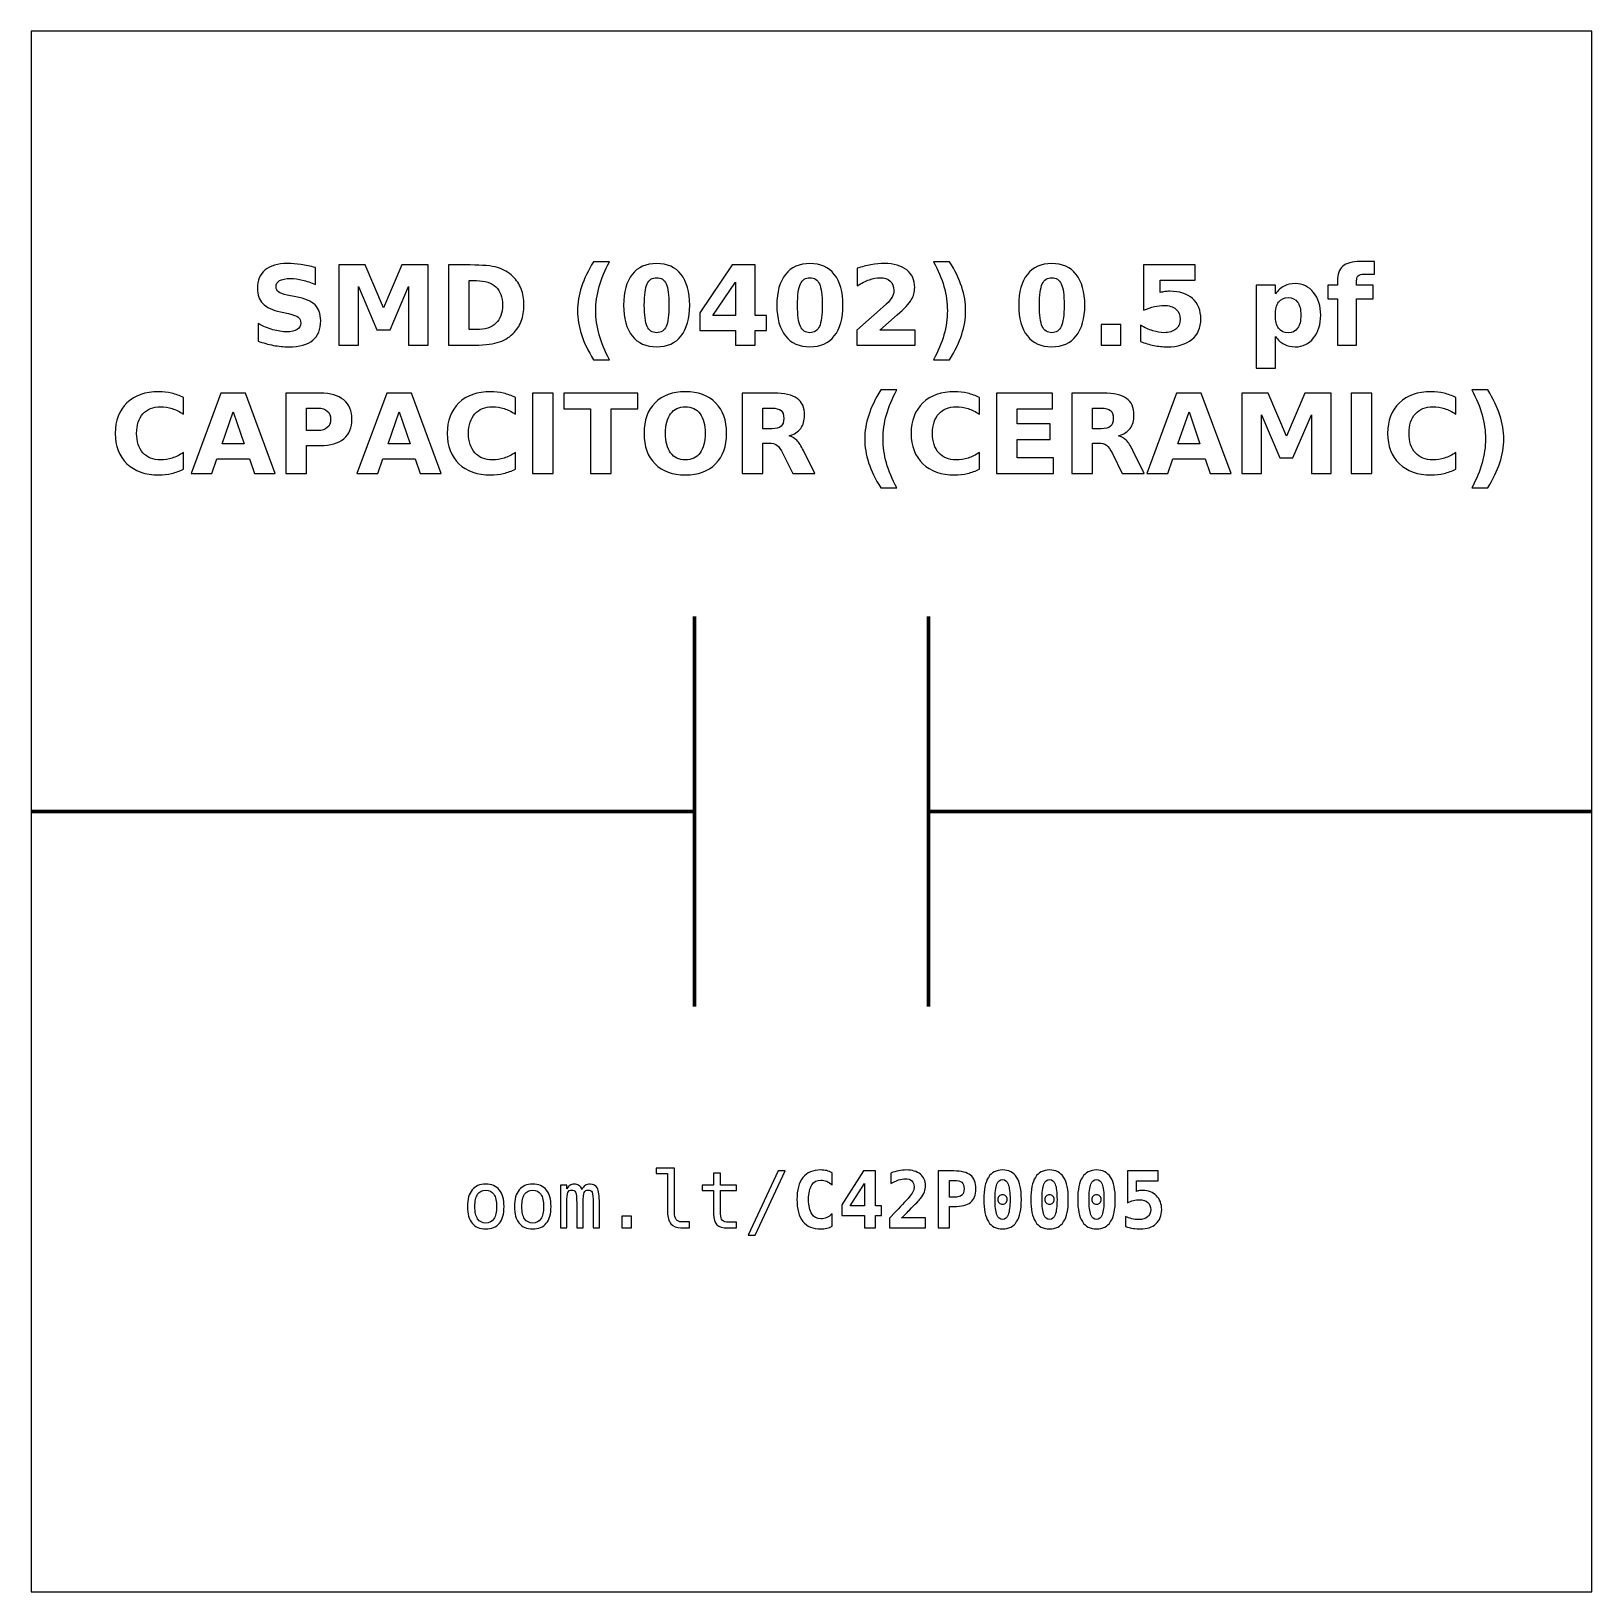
# Model space of a CAD drawing. Header units: centimetres. Extents: x -11.5 to -9.5, y -15.85 to -13.85.
import ezdxf

# ---------------------------------------------------------------- set-up
doc = ezdxf.new("R2010")
doc.units = ezdxf.units.CM
doc.header["$MEASUREMENT"] = 0
doc.layers.add('Layer 1', color=7, linetype='Continuous')

msp = doc.modelspace()

# ---------------------------------------------------------------- linework, layer by layer
at = {"layer": 'Layer 1', "color": 7}
msp.add_open_spline([(-11.5, -13.85), (-11.5, -13.85), (-9.5, -13.85), (-9.5, -13.85), (-9.5, -13.85), (-9.5, -13.85), (-9.5, -15.85), (-9.5, -15.85), (-9.5, -15.85), (-9.5, -15.85), (-11.5, -15.85), (-11.5, -15.85), (-11.5, -15.85), (-11.5, -15.85), (-11.5, -13.85), (-11.5, -13.85)], degree=3, knots=[0, 0, 0, 0, 0.25, 0.25, 0.25, 0.25, 0.5, 0.5, 0.5, 0.5, 0.75, 0.75, 0.75, 0.75, 1, 1, 1, 1], dxfattribs=at)
at = {"layer": 'Layer 1', "color": 250}
for points, knots in [([(-11.13579, -14.15284), (-11.13579, -14.15284), (-11.13579, -14.17459), (-11.13579, -14.17459), (-11.13579, -14.17459), (-11.14144, -14.17207), (-11.14696, -14.17017), (-11.15232, -14.16888), (-11.15232, -14.16888), (-11.15771, -14.16758), (-11.16279, -14.16695), (-11.16756, -14.16695), (-11.16756, -14.16695), (-11.17389, -14.16695), (-11.17859, -14.16782), (-11.18163, -14.16956), (-11.18163, -14.16956), (-11.18466, -14.17132), (-11.18617, -14.17403), (-11.18617, -14.1777), (-11.18617, -14.1777), (-11.18617, -14.18045), (-11.18516, -14.18261), (-11.18311, -14.18414), (-11.18311, -14.18414), (-11.18106, -14.18567), (-11.17735, -14.18701), (-11.17196, -14.18811), (-11.17196, -14.18811), (-11.17196, -14.18811), (-11.16067, -14.19037), (-11.16067, -14.19037), (-11.16067, -14.19037), (-11.14922, -14.19268), (-11.14111, -14.19616), (-11.13629, -14.20086), (-11.13629, -14.20086), (-11.13146, -14.20554), (-11.12904, -14.2122), (-11.12904, -14.22083), (-11.12904, -14.22083), (-11.12904, -14.23219), (-11.1324, -14.24063), (-11.13913, -14.24616), (-11.13913, -14.24616), (-11.14586, -14.25168), (-11.15613, -14.25446), (-11.16996, -14.25446), (-11.16996, -14.25446), (-11.1765, -14.25446), (-11.18304, -14.25385), (-11.1896, -14.2526), (-11.1896, -14.2526), (-11.19616, -14.25135), (-11.20275, -14.24952), (-11.20931, -14.2471), (-11.20931, -14.2471), (-11.20931, -14.2471), (-11.20931, -14.22471), (-11.20931, -14.22471), (-11.20931, -14.22471), (-11.20275, -14.22819), (-11.1964, -14.23082), (-11.19026, -14.23259), (-11.19026, -14.23259), (-11.18412, -14.23435), (-11.17822, -14.23524), (-11.17253, -14.23524), (-11.17253, -14.23524), (-11.16674, -14.23524), (-11.1623, -14.23428), (-11.15922, -14.23235), (-11.15922, -14.23235), (-11.15613, -14.23042), (-11.15461, -14.22767), (-11.15461, -14.22407), (-11.15461, -14.22407), (-11.15461, -14.22087), (-11.15564, -14.21838), (-11.15773, -14.21664), (-11.15773, -14.21664), (-11.15983, -14.2149), (-11.16399, -14.21333), (-11.17025, -14.21196), (-11.17025, -14.21196), (-11.17025, -14.21196), (-11.18052, -14.20968), (-11.18052, -14.20968), (-11.18052, -14.20968), (-11.1908, -14.20747), (-11.19833, -14.20397), (-11.20308, -14.19914), (-11.20308, -14.19914), (-11.20783, -14.19432), (-11.2102, -14.18781), (-11.2102, -14.17965), (-11.2102, -14.17965), (-11.2102, -14.16939), (-11.20689, -14.16151), (-11.20028, -14.15601), (-11.20028, -14.15601), (-11.19367, -14.15048), (-11.18417, -14.14773), (-11.17175, -14.14773), (-11.17175, -14.14773), (-11.16611, -14.14773), (-11.1603, -14.14816), (-11.15432, -14.149), (-11.15432, -14.149), (-11.14835, -14.14985), (-11.14217, -14.15112), (-11.13579, -14.15284)], [0, 0, 0, 0, 0.0357143, 0.0357143, 0.0357143, 0.0357143, 0.0714286, 0.0714286, 0.0714286, 0.0714286, 0.1071429, 0.1071429, 0.1071429, 0.1071429, 0.1428571, 0.1428571, 0.1428571, 0.1428571, 0.1785714, 0.1785714, 0.1785714, 0.1785714, 0.2142857, 0.2142857, 0.2142857, 0.2142857, 0.25, 0.25, 0.25, 0.25, 0.2857143, 0.2857143, 0.2857143, 0.2857143, 0.3214286, 0.3214286, 0.3214286, 0.3214286, 0.3571429, 0.3571429, 0.3571429, 0.3571429, 0.3928571, 0.3928571, 0.3928571, 0.3928571, 0.4285714, 0.4285714, 0.4285714, 0.4285714, 0.4642857, 0.4642857, 0.4642857, 0.4642857, 0.5, 0.5, 0.5, 0.5, 0.5357143, 0.5357143, 0.5357143, 0.5357143, 0.5714286, 0.5714286, 0.5714286, 0.5714286, 0.6071429, 0.6071429, 0.6071429, 0.6071429, 0.6428571, 0.6428571, 0.6428571, 0.6428571, 0.6785714, 0.6785714, 0.6785714, 0.6785714, 0.7142857, 0.7142857, 0.7142857, 0.7142857, 0.75, 0.75, 0.75, 0.75, 0.7857143, 0.7857143, 0.7857143, 0.7857143, 0.8214286, 0.8214286, 0.8214286, 0.8214286, 0.8571429, 0.8571429, 0.8571429, 0.8571429, 0.8928571, 0.8928571, 0.8928571, 0.8928571, 0.9285714, 0.9285714, 0.9285714, 0.9285714, 0.9642857, 0.9642857, 0.9642857, 0.9642857, 1, 1, 1, 1]), ([(-11.10576, -14.14959), (-11.10576, -14.14959), (-11.07201, -14.14959), (-11.07201, -14.14959), (-11.07201, -14.14959), (-11.07201, -14.14959), (-11.04856, -14.20465), (-11.04856, -14.20465), (-11.04856, -14.20465), (-11.04856, -14.20465), (-11.025, -14.14959), (-11.025, -14.14959), (-11.025, -14.14959), (-11.025, -14.14959), (-10.99132, -14.14959), (-10.99132, -14.14959), (-10.99132, -14.14959), (-10.99132, -14.14959), (-10.99132, -14.25246), (-10.99132, -14.25246), (-10.99132, -14.25246), (-10.99132, -14.25246), (-11.01639, -14.25246), (-11.01639, -14.25246), (-11.01639, -14.25246), (-11.01639, -14.25246), (-11.01639, -14.17722), (-11.01639, -14.17722), (-11.01639, -14.17722), (-11.01639, -14.17722), (-11.0401, -14.23268), (-11.0401, -14.23268), (-11.0401, -14.23268), (-11.0401, -14.23268), (-11.05691, -14.23268), (-11.05691, -14.23268), (-11.05691, -14.23268), (-11.05691, -14.23268), (-11.08062, -14.17722), (-11.08062, -14.17722), (-11.08062, -14.17722), (-11.08062, -14.17722), (-11.08062, -14.25246), (-11.08062, -14.25246), (-11.08062, -14.25246), (-11.08062, -14.25246), (-11.10576, -14.25246), (-11.10576, -14.25246), (-11.10576, -14.25246), (-11.10576, -14.25246), (-11.10576, -14.14959), (-11.10576, -14.14959)], [0, 0, 0, 0, 0.0769231, 0.0769231, 0.0769231, 0.0769231, 0.1538462, 0.1538462, 0.1538462, 0.1538462, 0.2307692, 0.2307692, 0.2307692, 0.2307692, 0.3076923, 0.3076923, 0.3076923, 0.3076923, 0.3846154, 0.3846154, 0.3846154, 0.3846154, 0.4615385, 0.4615385, 0.4615385, 0.4615385, 0.5384615, 0.5384615, 0.5384615, 0.5384615, 0.6153846, 0.6153846, 0.6153846, 0.6153846, 0.6923077, 0.6923077, 0.6923077, 0.6923077, 0.7692308, 0.7692308, 0.7692308, 0.7692308, 0.8461538, 0.8461538, 0.8461538, 0.8461538, 0.9230769, 0.9230769, 0.9230769, 0.9230769, 1, 1, 1, 1]), ([(-10.96533, -14.14959), (-10.96533, -14.14959), (-10.93734, -14.14959), (-10.93734, -14.14959), (-10.93734, -14.14959), (-10.92173, -14.14959), (-10.91011, -14.1507), (-10.90247, -14.15293), (-10.90247, -14.15293), (-10.89482, -14.15516), (-10.88826, -14.15893), (-10.88278, -14.16427), (-10.88278, -14.16427), (-10.87796, -14.1689), (-10.87439, -14.17426), (-10.87203, -14.18033), (-10.87203, -14.18033), (-10.86971, -14.18637), (-10.86853, -14.19324), (-10.86853, -14.20093), (-10.86853, -14.20093), (-10.86853, -14.20869), (-10.86971, -14.21561), (-10.87203, -14.2217), (-10.87203, -14.2217), (-10.87439, -14.22779), (-10.87796, -14.23315), (-10.88278, -14.23778), (-10.88278, -14.23778), (-10.88831, -14.24312), (-10.89492, -14.24689), (-10.90263, -14.24912), (-10.90263, -14.24912), (-10.91035, -14.25135), (-10.92192, -14.25246), (-10.93734, -14.25246), (-10.93734, -14.25246), (-10.93734, -14.25246), (-10.96533, -14.25246), (-10.96533, -14.25246), (-10.96533, -14.25246), (-10.96533, -14.25246), (-10.96533, -14.14959), (-10.96533, -14.14959)], [0, 0, 0, 0, 0.0909091, 0.0909091, 0.0909091, 0.0909091, 0.1818182, 0.1818182, 0.1818182, 0.1818182, 0.2727273, 0.2727273, 0.2727273, 0.2727273, 0.3636364, 0.3636364, 0.3636364, 0.3636364, 0.4545455, 0.4545455, 0.4545455, 0.4545455, 0.5454545, 0.5454545, 0.5454545, 0.5454545, 0.6363636, 0.6363636, 0.6363636, 0.6363636, 0.7272727, 0.7272727, 0.7272727, 0.7272727, 0.8181818, 0.8181818, 0.8181818, 0.8181818, 0.9090909, 0.9090909, 0.9090909, 0.9090909, 1, 1, 1, 1]), ([(-10.75884, -14.27106), (-10.75884, -14.27106), (-10.7793, -14.27106), (-10.7793, -14.27106), (-10.7793, -14.27106), (-10.78633, -14.25973), (-10.79153, -14.24893), (-10.79487, -14.2387), (-10.79487, -14.2387), (-10.79823, -14.22849), (-10.7999, -14.21836), (-10.7999, -14.20829), (-10.7999, -14.20829), (-10.7999, -14.19823), (-10.79821, -14.18804), (-10.79485, -14.17774), (-10.79485, -14.17774), (-10.79146, -14.16742), (-10.78629, -14.15665), (-10.7793, -14.14538), (-10.7793, -14.14538), (-10.7793, -14.14538), (-10.75884, -14.14538), (-10.75884, -14.14538), (-10.75884, -14.14538), (-10.76472, -14.15627), (-10.76912, -14.16692), (-10.77206, -14.17732), (-10.77206, -14.17732), (-10.775, -14.18771), (-10.77648, -14.19799), (-10.77648, -14.20815), (-10.77648, -14.20815), (-10.77648, -14.21831), (-10.77502, -14.22859), (-10.77211, -14.23903), (-10.77211, -14.23903), (-10.76919, -14.24945), (-10.76477, -14.26013), (-10.75884, -14.27106)], [0, 0, 0, 0, 0.1, 0.1, 0.1, 0.1, 0.2, 0.2, 0.2, 0.2, 0.3, 0.3, 0.3, 0.3, 0.4, 0.4, 0.4, 0.4, 0.5, 0.5, 0.5, 0.5, 0.6, 0.6, 0.6, 0.6, 0.7, 0.7, 0.7, 0.7, 0.8, 0.8, 0.8, 0.8, 0.9, 0.9, 0.9, 0.9, 1, 1, 1, 1]), ([(-10.65611, -14.20112), (-10.65611, -14.21817), (-10.65978, -14.23132), (-10.66714, -14.24058), (-10.66714, -14.24058), (-10.67448, -14.24983), (-10.68492, -14.25446), (-10.69842, -14.25446), (-10.69842, -14.25446), (-10.71197, -14.25446), (-10.72243, -14.24983), (-10.72977, -14.24058), (-10.72977, -14.24058), (-10.73713, -14.23132), (-10.7408, -14.21817), (-10.7408, -14.20112), (-10.7408, -14.20112), (-10.7408, -14.18405), (-10.73713, -14.17087), (-10.72977, -14.16161), (-10.72977, -14.16161), (-10.72243, -14.15237), (-10.71197, -14.14773), (-10.69842, -14.14773), (-10.69842, -14.14773), (-10.68492, -14.14773), (-10.67448, -14.15237), (-10.66714, -14.16161), (-10.66714, -14.16161), (-10.65978, -14.17087), (-10.65611, -14.18405), (-10.65611, -14.20112)], [0, 0, 0, 0, 0.125, 0.125, 0.125, 0.125, 0.25, 0.25, 0.25, 0.25, 0.375, 0.375, 0.375, 0.375, 0.5, 0.5, 0.5, 0.5, 0.625, 0.625, 0.625, 0.625, 0.75, 0.75, 0.75, 0.75, 0.875, 0.875, 0.875, 0.875, 1, 1, 1, 1]), ([(-10.60181, -14.14959), (-10.60181, -14.14959), (-10.57231, -14.14959), (-10.57231, -14.14959), (-10.57231, -14.14959), (-10.57231, -14.14959), (-10.57231, -14.2145), (-10.57231, -14.2145), (-10.57231, -14.2145), (-10.57231, -14.2145), (-10.55764, -14.2145), (-10.55764, -14.2145), (-10.55764, -14.2145), (-10.55764, -14.2145), (-10.55764, -14.23372), (-10.55764, -14.23372), (-10.55764, -14.23372), (-10.55764, -14.23372), (-10.57231, -14.23372), (-10.57231, -14.23372), (-10.57231, -14.23372), (-10.57231, -14.23372), (-10.57231, -14.25246), (-10.57231, -14.25246), (-10.57231, -14.25246), (-10.57231, -14.25246), (-10.59738, -14.25246), (-10.59738, -14.25246), (-10.59738, -14.25246), (-10.59738, -14.25246), (-10.59738, -14.23372), (-10.59738, -14.23372), (-10.59738, -14.23372), (-10.59738, -14.23372), (-10.64301, -14.23372), (-10.64301, -14.23372), (-10.64301, -14.23372), (-10.64301, -14.23372), (-10.64301, -14.21097), (-10.64301, -14.21097), (-10.64301, -14.21097), (-10.64301, -14.21097), (-10.60181, -14.14959), (-10.60181, -14.14959)], [0, 0, 0, 0, 0.0909091, 0.0909091, 0.0909091, 0.0909091, 0.1818182, 0.1818182, 0.1818182, 0.1818182, 0.2727273, 0.2727273, 0.2727273, 0.2727273, 0.3636364, 0.3636364, 0.3636364, 0.3636364, 0.4545455, 0.4545455, 0.4545455, 0.4545455, 0.5454545, 0.5454545, 0.5454545, 0.5454545, 0.6363636, 0.6363636, 0.6363636, 0.6363636, 0.7272727, 0.7272727, 0.7272727, 0.7272727, 0.8181818, 0.8181818, 0.8181818, 0.8181818, 0.9090909, 0.9090909, 0.9090909, 0.9090909, 1, 1, 1, 1]), ([(-10.45973, -14.20112), (-10.45973, -14.21817), (-10.4634, -14.23132), (-10.47076, -14.24058), (-10.47076, -14.24058), (-10.4781, -14.24983), (-10.48854, -14.25446), (-10.50204, -14.25446), (-10.50204, -14.25446), (-10.51559, -14.25446), (-10.52605, -14.24983), (-10.53339, -14.24058), (-10.53339, -14.24058), (-10.54075, -14.23132), (-10.54442, -14.21817), (-10.54442, -14.20112), (-10.54442, -14.20112), (-10.54442, -14.18405), (-10.54075, -14.17087), (-10.53339, -14.16161), (-10.53339, -14.16161), (-10.52605, -14.15237), (-10.51559, -14.14773), (-10.50204, -14.14773), (-10.50204, -14.14773), (-10.48854, -14.14773), (-10.4781, -14.15237), (-10.47076, -14.16161), (-10.47076, -14.16161), (-10.4634, -14.17087), (-10.45973, -14.18405), (-10.45973, -14.20112)], [0, 0, 0, 0, 0.125, 0.125, 0.125, 0.125, 0.25, 0.25, 0.25, 0.25, 0.375, 0.375, 0.375, 0.375, 0.5, 0.5, 0.5, 0.5, 0.625, 0.625, 0.625, 0.625, 0.75, 0.75, 0.75, 0.75, 0.875, 0.875, 0.875, 0.875, 1, 1, 1, 1]), ([(-10.41232, -14.23296), (-10.41232, -14.23296), (-10.36704, -14.23296), (-10.36704, -14.23296), (-10.36704, -14.23296), (-10.36704, -14.23296), (-10.36704, -14.25246), (-10.36704, -14.25246), (-10.36704, -14.25246), (-10.36704, -14.25246), (-10.44181, -14.25246), (-10.44181, -14.25246), (-10.44181, -14.25246), (-10.44181, -14.25246), (-10.44181, -14.23296), (-10.44181, -14.23296), (-10.44181, -14.23296), (-10.44181, -14.23296), (-10.40425, -14.19983), (-10.40425, -14.19983), (-10.40425, -14.19983), (-10.40089, -14.19679), (-10.39842, -14.19383), (-10.39682, -14.19094), (-10.39682, -14.19094), (-10.3952, -14.18804), (-10.3944, -14.18503), (-10.3944, -14.1819), (-10.3944, -14.1819), (-10.3944, -14.17708), (-10.39602, -14.1732), (-10.39926, -14.17026), (-10.39926, -14.17026), (-10.40249, -14.16732), (-10.40679, -14.16587), (-10.41218, -14.16587), (-10.41218, -14.16587), (-10.41631, -14.16587), (-10.42083, -14.16676), (-10.42575, -14.16852), (-10.42575, -14.16852), (-10.43066, -14.17029), (-10.43593, -14.17292), (-10.44153, -14.1764), (-10.44153, -14.1764), (-10.44153, -14.1764), (-10.44153, -14.1538), (-10.44153, -14.1538), (-10.44153, -14.1538), (-10.43555, -14.15183), (-10.42965, -14.15032), (-10.42382, -14.14929), (-10.42382, -14.14929), (-10.41798, -14.14825), (-10.41227, -14.14773), (-10.40665, -14.14773), (-10.40665, -14.14773), (-10.39435, -14.14773), (-10.38478, -14.15044), (-10.37796, -14.15587), (-10.37796, -14.15587), (-10.37114, -14.16128), (-10.36773, -14.16883), (-10.36773, -14.17854), (-10.36773, -14.17854), (-10.36773, -14.18414), (-10.36918, -14.18936), (-10.37208, -14.19421), (-10.37208, -14.19421), (-10.37497, -14.19905), (-10.38106, -14.20554), (-10.39033, -14.21368), (-10.39033, -14.21368), (-10.39033, -14.21368), (-10.41232, -14.23296), (-10.41232, -14.23296)], [0, 0, 0, 0, 0.0526316, 0.0526316, 0.0526316, 0.0526316, 0.1052632, 0.1052632, 0.1052632, 0.1052632, 0.1578947, 0.1578947, 0.1578947, 0.1578947, 0.2105263, 0.2105263, 0.2105263, 0.2105263, 0.2631579, 0.2631579, 0.2631579, 0.2631579, 0.3157895, 0.3157895, 0.3157895, 0.3157895, 0.3684211, 0.3684211, 0.3684211, 0.3684211, 0.4210526, 0.4210526, 0.4210526, 0.4210526, 0.4736842, 0.4736842, 0.4736842, 0.4736842, 0.5263158, 0.5263158, 0.5263158, 0.5263158, 0.5789474, 0.5789474, 0.5789474, 0.5789474, 0.6315789, 0.6315789, 0.6315789, 0.6315789, 0.6842105, 0.6842105, 0.6842105, 0.6842105, 0.7368421, 0.7368421, 0.7368421, 0.7368421, 0.7894737, 0.7894737, 0.7894737, 0.7894737, 0.8421053, 0.8421053, 0.8421053, 0.8421053, 0.8947368, 0.8947368, 0.8947368, 0.8947368, 0.9473684, 0.9473684, 0.9473684, 0.9473684, 1, 1, 1, 1]), ([(-10.3435, -14.27106), (-10.33762, -14.26013), (-10.3332, -14.24945), (-10.33026, -14.23903), (-10.33026, -14.23903), (-10.32732, -14.22859), (-10.32586, -14.21831), (-10.32586, -14.20815), (-10.32586, -14.20815), (-10.32586, -14.19799), (-10.32732, -14.18771), (-10.33026, -14.17732), (-10.33026, -14.17732), (-10.3332, -14.16692), (-10.33762, -14.15627), (-10.3435, -14.14538), (-10.3435, -14.14538), (-10.3435, -14.14538), (-10.32304, -14.14538), (-10.32304, -14.14538), (-10.32304, -14.14538), (-10.31606, -14.15665), (-10.31088, -14.16742), (-10.30749, -14.17774), (-10.30749, -14.17774), (-10.30413, -14.18804), (-10.30244, -14.19823), (-10.30244, -14.20829), (-10.30244, -14.20829), (-10.30244, -14.21836), (-10.30411, -14.22849), (-10.30747, -14.2387), (-10.30747, -14.2387), (-10.31081, -14.24893), (-10.31601, -14.25973), (-10.32304, -14.27106), (-10.32304, -14.27106), (-10.32304, -14.27106), (-10.3435, -14.27106), (-10.3435, -14.27106)], [0, 0, 0, 0, 0.1, 0.1, 0.1, 0.1, 0.2, 0.2, 0.2, 0.2, 0.3, 0.3, 0.3, 0.3, 0.4, 0.4, 0.4, 0.4, 0.5, 0.5, 0.5, 0.5, 0.6, 0.6, 0.6, 0.6, 0.7, 0.7, 0.7, 0.7, 0.8, 0.8, 0.8, 0.8, 0.9, 0.9, 0.9, 0.9, 1, 1, 1, 1]), ([(-10.14973, -14.20112), (-10.14973, -14.21817), (-10.1534, -14.23132), (-10.16076, -14.24058), (-10.16076, -14.24058), (-10.1681, -14.24983), (-10.17854, -14.25446), (-10.19204, -14.25446), (-10.19204, -14.25446), (-10.20559, -14.25446), (-10.21605, -14.24983), (-10.22339, -14.24058), (-10.22339, -14.24058), (-10.23075, -14.23132), (-10.23442, -14.21817), (-10.23442, -14.20112), (-10.23442, -14.20112), (-10.23442, -14.18405), (-10.23075, -14.17087), (-10.22339, -14.16161), (-10.22339, -14.16161), (-10.21605, -14.15237), (-10.20559, -14.14773), (-10.19204, -14.14773), (-10.19204, -14.14773), (-10.17854, -14.14773), (-10.1681, -14.15237), (-10.16076, -14.16161), (-10.16076, -14.16161), (-10.1534, -14.17087), (-10.14973, -14.18405), (-10.14973, -14.20112)], [0, 0, 0, 0, 0.125, 0.125, 0.125, 0.125, 0.25, 0.25, 0.25, 0.25, 0.375, 0.375, 0.375, 0.375, 0.5, 0.5, 0.5, 0.5, 0.625, 0.625, 0.625, 0.625, 0.75, 0.75, 0.75, 0.75, 0.875, 0.875, 0.875, 0.875, 1, 1, 1, 1]), ([(-10.07442, -14.14959), (-10.07442, -14.14959), (-10.00848, -14.14959), (-10.00848, -14.14959), (-10.00848, -14.14959), (-10.00848, -14.14959), (-10.00848, -14.16909), (-10.00848, -14.16909), (-10.00848, -14.16909), (-10.00848, -14.16909), (-10.05328, -14.16909), (-10.05328, -14.16909), (-10.05328, -14.16909), (-10.05328, -14.16909), (-10.05328, -14.18501), (-10.05328, -14.18501), (-10.05328, -14.18501), (-10.05126, -14.18447), (-10.04923, -14.18405), (-10.04719, -14.18374), (-10.04719, -14.18374), (-10.04514, -14.18343), (-10.043, -14.18329), (-10.04081, -14.18329), (-10.04081, -14.18329), (-10.02826, -14.18329), (-10.0185, -14.18642), (-10.01151, -14.1927), (-10.01151, -14.1927), (-10.00453, -14.19896), (-10.00105, -14.2077), (-10.00105, -14.2189), (-10.00105, -14.2189), (-10.00105, -14.23002), (-10.00486, -14.23873), (-10.01245, -14.24503), (-10.01245, -14.24503), (-10.02005, -14.25131), (-10.03061, -14.25446), (-10.04411, -14.25446), (-10.04411, -14.25446), (-10.04994, -14.25446), (-10.05573, -14.25389), (-10.06144, -14.25277), (-10.06144, -14.25277), (-10.06716, -14.25164), (-10.07285, -14.24994), (-10.07849, -14.24764), (-10.07849, -14.24764), (-10.07849, -14.24764), (-10.07849, -14.22675), (-10.07849, -14.22675), (-10.07849, -14.22675), (-10.07289, -14.22998), (-10.06758, -14.23238), (-10.06255, -14.23397), (-10.06255, -14.23397), (-10.05751, -14.2356), (-10.05276, -14.2364), (-10.04832, -14.2364), (-10.04832, -14.2364), (-10.04187, -14.2364), (-10.03682, -14.23482), (-10.03312, -14.23167), (-10.03312, -14.23167), (-10.02943, -14.22854), (-10.02757, -14.22429), (-10.02757, -14.2189), (-10.02757, -14.2189), (-10.02757, -14.21349), (-10.02943, -14.20923), (-10.03312, -14.20611), (-10.03312, -14.20611), (-10.03682, -14.20298), (-10.04187, -14.20143), (-10.04832, -14.20143), (-10.04832, -14.20143), (-10.05213, -14.20143), (-10.0562, -14.20192), (-10.0605, -14.20291), (-10.0605, -14.20291), (-10.06483, -14.20389), (-10.06946, -14.20542), (-10.07442, -14.20749), (-10.07442, -14.20749), (-10.07442, -14.20749), (-10.07442, -14.14959), (-10.07442, -14.14959)], [0, 0, 0, 0, 0.0454545, 0.0454545, 0.0454545, 0.0454545, 0.0909091, 0.0909091, 0.0909091, 0.0909091, 0.1363636, 0.1363636, 0.1363636, 0.1363636, 0.1818182, 0.1818182, 0.1818182, 0.1818182, 0.2272727, 0.2272727, 0.2272727, 0.2272727, 0.2727273, 0.2727273, 0.2727273, 0.2727273, 0.3181818, 0.3181818, 0.3181818, 0.3181818, 0.3636364, 0.3636364, 0.3636364, 0.3636364, 0.4090909, 0.4090909, 0.4090909, 0.4090909, 0.4545455, 0.4545455, 0.4545455, 0.4545455, 0.5, 0.5, 0.5, 0.5, 0.5454545, 0.5454545, 0.5454545, 0.5454545, 0.5909091, 0.5909091, 0.5909091, 0.5909091, 0.6363636, 0.6363636, 0.6363636, 0.6363636, 0.6818182, 0.6818182, 0.6818182, 0.6818182, 0.7272727, 0.7272727, 0.7272727, 0.7272727, 0.7727273, 0.7727273, 0.7727273, 0.7727273, 0.8181818, 0.8181818, 0.8181818, 0.8181818, 0.8636364, 0.8636364, 0.8636364, 0.8636364, 0.9090909, 0.9090909, 0.9090909, 0.9090909, 0.9545455, 0.9545455, 0.9545455, 0.9545455, 1, 1, 1, 1]), ([(-9.7784, -14.14524), (-9.7784, -14.14524), (-9.7784, -14.16142), (-9.7784, -14.16142), (-9.7784, -14.16142), (-9.7784, -14.16142), (-9.79206, -14.16142), (-9.79206, -14.16142), (-9.79206, -14.16142), (-9.79554, -14.16142), (-9.79799, -14.16206), (-9.79935, -14.16333), (-9.79935, -14.16333), (-9.80074, -14.1646), (-9.80142, -14.16678), (-9.80142, -14.16991), (-9.80142, -14.16991), (-9.80142, -14.16991), (-9.80142, -14.1753), (-9.80142, -14.1753), (-9.80142, -14.1753), (-9.80142, -14.1753), (-9.78035, -14.1753), (-9.78035, -14.1753), (-9.78035, -14.1753), (-9.78035, -14.1753), (-9.78035, -14.19294), (-9.78035, -14.19294), (-9.78035, -14.19294), (-9.78035, -14.19294), (-9.80142, -14.19294), (-9.80142, -14.19294), (-9.80142, -14.19294), (-9.80142, -14.19294), (-9.80142, -14.25246), (-9.80142, -14.25246), (-9.80142, -14.25246), (-9.80142, -14.25246), (-9.82609, -14.25246), (-9.82609, -14.25246), (-9.82609, -14.25246), (-9.82609, -14.25246), (-9.82609, -14.19294), (-9.82609, -14.19294), (-9.82609, -14.19294), (-9.82609, -14.19294), (-9.83835, -14.19294), (-9.83835, -14.19294), (-9.83835, -14.19294), (-9.83835, -14.19294), (-9.83835, -14.1753), (-9.83835, -14.1753), (-9.83835, -14.1753), (-9.83835, -14.1753), (-9.82609, -14.1753), (-9.82609, -14.1753), (-9.82609, -14.1753), (-9.82609, -14.1753), (-9.82609, -14.16991), (-9.82609, -14.16991), (-9.82609, -14.16991), (-9.82609, -14.16151), (-9.82374, -14.15528), (-9.81906, -14.15126), (-9.81906, -14.15126), (-9.81438, -14.14724), (-9.80711, -14.14524), (-9.79728, -14.14524), (-9.79728, -14.14524), (-9.79728, -14.14524), (-9.7784, -14.14524), (-9.7784, -14.14524)], [0, 0, 0, 0, 0.0555556, 0.0555556, 0.0555556, 0.0555556, 0.1111111, 0.1111111, 0.1111111, 0.1111111, 0.1666667, 0.1666667, 0.1666667, 0.1666667, 0.2222222, 0.2222222, 0.2222222, 0.2222222, 0.2777778, 0.2777778, 0.2777778, 0.2777778, 0.3333333, 0.3333333, 0.3333333, 0.3333333, 0.3888889, 0.3888889, 0.3888889, 0.3888889, 0.4444444, 0.4444444, 0.4444444, 0.4444444, 0.5, 0.5, 0.5, 0.5, 0.5555556, 0.5555556, 0.5555556, 0.5555556, 0.6111111, 0.6111111, 0.6111111, 0.6111111, 0.6666667, 0.6666667, 0.6666667, 0.6666667, 0.7222222, 0.7222222, 0.7222222, 0.7222222, 0.7777778, 0.7777778, 0.7777778, 0.7777778, 0.8333333, 0.8333333, 0.8333333, 0.8333333, 0.8888889, 0.8888889, 0.8888889, 0.8888889, 0.9444444, 0.9444444, 0.9444444, 0.9444444, 1, 1, 1, 1]), ([(-10.9388, -14.16965), (-10.9388, -14.16965), (-10.9388, -14.2324), (-10.9388, -14.2324), (-10.9388, -14.2324), (-10.9388, -14.2324), (-10.9293, -14.2324), (-10.9293, -14.2324), (-10.9293, -14.2324), (-10.91846, -14.2324), (-10.91018, -14.22972), (-10.90447, -14.22433), (-10.90447, -14.22433), (-10.89875, -14.21897), (-10.89588, -14.21116), (-10.89588, -14.20093), (-10.89588, -14.20093), (-10.89588, -14.19072), (-10.89873, -14.18296), (-10.90442, -14.17765), (-10.90442, -14.17765), (-10.91011, -14.17231), (-10.91841, -14.16965), (-10.9293, -14.16965), (-10.9293, -14.16965), (-10.9293, -14.16965), (-10.9388, -14.16965), (-10.9388, -14.16965)], [0, 0, 0, 0, 0.1428571, 0.1428571, 0.1428571, 0.1428571, 0.2857143, 0.2857143, 0.2857143, 0.2857143, 0.4285714, 0.4285714, 0.4285714, 0.4285714, 0.5714286, 0.5714286, 0.5714286, 0.5714286, 0.7142857, 0.7142857, 0.7142857, 0.7142857, 0.8571429, 0.8571429, 0.8571429, 0.8571429, 1, 1, 1, 1]), ([(-10.68264, -14.20093), (-10.68264, -14.18807), (-10.68384, -14.17901), (-10.68626, -14.17374), (-10.68626, -14.17374), (-10.68866, -14.1685), (-10.69273, -14.16587), (-10.69842, -14.16587), (-10.69842, -14.16587), (-10.70411, -14.16587), (-10.70818, -14.1685), (-10.71063, -14.17374), (-10.71063, -14.17374), (-10.71305, -14.17901), (-10.71427, -14.18807), (-10.71427, -14.20093), (-10.71427, -14.20093), (-10.71427, -14.21391), (-10.71305, -14.22309), (-10.71063, -14.2284), (-10.71063, -14.2284), (-10.70818, -14.23374), (-10.70411, -14.2364), (-10.69842, -14.2364), (-10.69842, -14.2364), (-10.69278, -14.2364), (-10.68873, -14.23374), (-10.68628, -14.2284), (-10.68628, -14.2284), (-10.68386, -14.22309), (-10.68264, -14.21391), (-10.68264, -14.20093)], [0, 0, 0, 0, 0.125, 0.125, 0.125, 0.125, 0.25, 0.25, 0.25, 0.25, 0.375, 0.375, 0.375, 0.375, 0.5, 0.5, 0.5, 0.5, 0.625, 0.625, 0.625, 0.625, 0.75, 0.75, 0.75, 0.75, 0.875, 0.875, 0.875, 0.875, 1, 1, 1, 1]), ([(-10.59738, -14.17144), (-10.59738, -14.17144), (-10.62648, -14.2145), (-10.62648, -14.2145), (-10.62648, -14.2145), (-10.62648, -14.2145), (-10.59738, -14.2145), (-10.59738, -14.2145), (-10.59738, -14.2145), (-10.59738, -14.2145), (-10.59738, -14.17144), (-10.59738, -14.17144)], [0, 0, 0, 0, 0.3333333, 0.3333333, 0.3333333, 0.3333333, 0.6666667, 0.6666667, 0.6666667, 0.6666667, 1, 1, 1, 1]), ([(-10.48626, -14.20093), (-10.48626, -14.18807), (-10.48746, -14.17901), (-10.48988, -14.17374), (-10.48988, -14.17374), (-10.49228, -14.1685), (-10.49635, -14.16587), (-10.50204, -14.16587), (-10.50204, -14.16587), (-10.50773, -14.16587), (-10.5118, -14.1685), (-10.51425, -14.17374), (-10.51425, -14.17374), (-10.51667, -14.17901), (-10.51789, -14.18807), (-10.51789, -14.20093), (-10.51789, -14.20093), (-10.51789, -14.21391), (-10.51667, -14.22309), (-10.51425, -14.2284), (-10.51425, -14.2284), (-10.5118, -14.23374), (-10.50773, -14.2364), (-10.50204, -14.2364), (-10.50204, -14.2364), (-10.4964, -14.2364), (-10.49235, -14.23374), (-10.4899, -14.2284), (-10.4899, -14.2284), (-10.48748, -14.22309), (-10.48626, -14.21391), (-10.48626, -14.20093)], [0, 0, 0, 0, 0.125, 0.125, 0.125, 0.125, 0.25, 0.25, 0.25, 0.25, 0.375, 0.375, 0.375, 0.375, 0.5, 0.5, 0.5, 0.5, 0.625, 0.625, 0.625, 0.625, 0.75, 0.75, 0.75, 0.75, 0.875, 0.875, 0.875, 0.875, 1, 1, 1, 1]), ([(-10.17626, -14.20093), (-10.17626, -14.18807), (-10.17746, -14.17901), (-10.17988, -14.17374), (-10.17988, -14.17374), (-10.18228, -14.1685), (-10.18635, -14.16587), (-10.19204, -14.16587), (-10.19204, -14.16587), (-10.19773, -14.16587), (-10.2018, -14.1685), (-10.20425, -14.17374), (-10.20425, -14.17374), (-10.20667, -14.17901), (-10.20789, -14.18807), (-10.20789, -14.20093), (-10.20789, -14.20093), (-10.20789, -14.21391), (-10.20667, -14.22309), (-10.20425, -14.2284), (-10.20425, -14.2284), (-10.2018, -14.23374), (-10.19773, -14.2364), (-10.19204, -14.2364), (-10.19204, -14.2364), (-10.1864, -14.2364), (-10.18235, -14.23374), (-10.1799, -14.2284), (-10.1799, -14.2284), (-10.17748, -14.22309), (-10.17626, -14.21391), (-10.17626, -14.20093)], [0, 0, 0, 0, 0.125, 0.125, 0.125, 0.125, 0.25, 0.25, 0.25, 0.25, 0.375, 0.375, 0.375, 0.375, 0.5, 0.5, 0.5, 0.5, 0.625, 0.625, 0.625, 0.625, 0.75, 0.75, 0.75, 0.75, 0.875, 0.875, 0.875, 0.875, 1, 1, 1, 1]), ([(-9.90554, -14.24129), (-9.90554, -14.24129), (-9.90554, -14.28181), (-9.90554, -14.28181), (-9.90554, -14.28181), (-9.90554, -14.28181), (-9.93021, -14.28181), (-9.93021, -14.28181), (-9.93021, -14.28181), (-9.93021, -14.28181), (-9.93021, -14.1753), (-9.93021, -14.1753), (-9.93021, -14.1753), (-9.93021, -14.1753), (-9.90554, -14.1753), (-9.90554, -14.1753), (-9.90554, -14.1753), (-9.90554, -14.1753), (-9.90554, -14.18661), (-9.90554, -14.18661), (-9.90554, -14.18661), (-9.90215, -14.18209), (-9.89836, -14.17878), (-9.89425, -14.17664), (-9.89425, -14.17664), (-9.89011, -14.1745), (-9.88536, -14.17344), (-9.87997, -14.17344), (-9.87997, -14.17344), (-9.87047, -14.17344), (-9.86266, -14.17722), (-9.85657, -14.18477), (-9.85657, -14.18477), (-9.85046, -14.19232), (-9.8474, -14.20206), (-9.8474, -14.21394), (-9.8474, -14.21394), (-9.8474, -14.22584), (-9.85046, -14.23557), (-9.85657, -14.24312), (-9.85657, -14.24312), (-9.86266, -14.25067), (-9.87047, -14.25446), (-9.87997, -14.25446), (-9.87997, -14.25446), (-9.88536, -14.25446), (-9.89011, -14.2534), (-9.89425, -14.25126), (-9.89425, -14.25126), (-9.89836, -14.24912), (-9.90215, -14.2458), (-9.90554, -14.24129)], [0, 0, 0, 0, 0.0769231, 0.0769231, 0.0769231, 0.0769231, 0.1538462, 0.1538462, 0.1538462, 0.1538462, 0.2307692, 0.2307692, 0.2307692, 0.2307692, 0.3076923, 0.3076923, 0.3076923, 0.3076923, 0.3846154, 0.3846154, 0.3846154, 0.3846154, 0.4615385, 0.4615385, 0.4615385, 0.4615385, 0.5384615, 0.5384615, 0.5384615, 0.5384615, 0.6153846, 0.6153846, 0.6153846, 0.6153846, 0.6923077, 0.6923077, 0.6923077, 0.6923077, 0.7692308, 0.7692308, 0.7692308, 0.7692308, 0.8461538, 0.8461538, 0.8461538, 0.8461538, 0.9230769, 0.9230769, 0.9230769, 0.9230769, 1, 1, 1, 1]), ([(-9.88914, -14.19136), (-9.89444, -14.19136), (-9.89848, -14.19329), (-9.9013, -14.19717), (-9.9013, -14.19717), (-9.90412, -14.20105), (-9.90554, -14.20665), (-9.90554, -14.21394), (-9.90554, -14.21394), (-9.90554, -14.22125), (-9.90412, -14.22685), (-9.9013, -14.23073), (-9.9013, -14.23073), (-9.89848, -14.23461), (-9.89444, -14.23654), (-9.88914, -14.23654), (-9.88914, -14.23654), (-9.88388, -14.23654), (-9.87983, -14.23461), (-9.87706, -14.23075), (-9.87706, -14.23075), (-9.87428, -14.2269), (-9.87289, -14.2213), (-9.87289, -14.21394), (-9.87289, -14.21394), (-9.87289, -14.2066), (-9.87428, -14.201), (-9.87706, -14.19714), (-9.87706, -14.19714), (-9.87983, -14.19329), (-9.88388, -14.19136), (-9.88914, -14.19136)], [0, 0, 0, 0, 0.125, 0.125, 0.125, 0.125, 0.25, 0.25, 0.25, 0.25, 0.375, 0.375, 0.375, 0.375, 0.5, 0.5, 0.5, 0.5, 0.625, 0.625, 0.625, 0.625, 0.75, 0.75, 0.75, 0.75, 0.875, 0.875, 0.875, 0.875, 1, 1, 1, 1]), ([(-10.12859, -14.22579), (-10.12859, -14.22579), (-10.10377, -14.22579), (-10.10377, -14.22579), (-10.10377, -14.22579), (-10.10377, -14.22579), (-10.10377, -14.25246), (-10.10377, -14.25246), (-10.10377, -14.25246), (-10.10377, -14.25246), (-10.12859, -14.25246), (-10.12859, -14.25246), (-10.12859, -14.25246), (-10.12859, -14.25246), (-10.12859, -14.22579), (-10.12859, -14.22579)], [0, 0, 0, 0, 0.25, 0.25, 0.25, 0.25, 0.5, 0.5, 0.5, 0.5, 0.75, 0.75, 0.75, 0.75, 1, 1, 1, 1]), ([(-11.30482, -14.41107), (-11.30968, -14.41358), (-11.31476, -14.41549), (-11.32006, -14.41678), (-11.32006, -14.41678), (-11.32532, -14.41807), (-11.33085, -14.41871), (-11.33659, -14.41871), (-11.33659, -14.41871), (-11.35371, -14.41871), (-11.36728, -14.41391), (-11.3773, -14.40434), (-11.3773, -14.40434), (-11.38732, -14.39477), (-11.39233, -14.38179), (-11.39233, -14.36537), (-11.39233, -14.36537), (-11.39233, -14.34893), (-11.38732, -14.33592), (-11.3773, -14.32635), (-11.3773, -14.32635), (-11.36728, -14.31678), (-11.35371, -14.31198), (-11.33659, -14.31198), (-11.33659, -14.31198), (-11.33085, -14.31198), (-11.32532, -14.31262), (-11.32006, -14.31391), (-11.32006, -14.31391), (-11.31476, -14.3152), (-11.30968, -14.31711), (-11.30482, -14.31963), (-11.30482, -14.31963), (-11.30482, -14.31963), (-11.30482, -14.34091), (-11.30482, -14.34091), (-11.30482, -14.34091), (-11.30973, -14.33755), (-11.31458, -14.3351), (-11.31935, -14.33355), (-11.31935, -14.33355), (-11.32412, -14.33197), (-11.32916, -14.3312), (-11.33445, -14.3312), (-11.33445, -14.3312), (-11.3439, -14.3312), (-11.35136, -14.33423), (-11.35677, -14.3403), (-11.35677, -14.3403), (-11.3622, -14.34637), (-11.36491, -14.35472), (-11.36491, -14.36537), (-11.36491, -14.36537), (-11.36491, -14.376), (-11.3622, -14.38433), (-11.35677, -14.39039), (-11.35677, -14.39039), (-11.35136, -14.39646), (-11.3439, -14.39949), (-11.33445, -14.39949), (-11.33445, -14.39949), (-11.32916, -14.39949), (-11.32412, -14.39872), (-11.31935, -14.39714), (-11.31935, -14.39714), (-11.31458, -14.39559), (-11.30973, -14.39314), (-11.30482, -14.38978), (-11.30482, -14.38978), (-11.30482, -14.38978), (-11.30482, -14.41107), (-11.30482, -14.41107)], [0, 0, 0, 0, 0.0555556, 0.0555556, 0.0555556, 0.0555556, 0.1111111, 0.1111111, 0.1111111, 0.1111111, 0.1666667, 0.1666667, 0.1666667, 0.1666667, 0.2222222, 0.2222222, 0.2222222, 0.2222222, 0.2777778, 0.2777778, 0.2777778, 0.2777778, 0.3333333, 0.3333333, 0.3333333, 0.3333333, 0.3888889, 0.3888889, 0.3888889, 0.3888889, 0.4444444, 0.4444444, 0.4444444, 0.4444444, 0.5, 0.5, 0.5, 0.5, 0.5555556, 0.5555556, 0.5555556, 0.5555556, 0.6111111, 0.6111111, 0.6111111, 0.6111111, 0.6666667, 0.6666667, 0.6666667, 0.6666667, 0.7222222, 0.7222222, 0.7222222, 0.7222222, 0.7777778, 0.7777778, 0.7777778, 0.7777778, 0.8333333, 0.8333333, 0.8333333, 0.8333333, 0.8888889, 0.8888889, 0.8888889, 0.8888889, 0.9444444, 0.9444444, 0.9444444, 0.9444444, 1, 1, 1, 1]), ([(-11.22043, -14.39799), (-11.22043, -14.39799), (-11.26192, -14.39799), (-11.26192, -14.39799), (-11.26192, -14.39799), (-11.26192, -14.39799), (-11.26846, -14.41671), (-11.26846, -14.41671), (-11.26846, -14.41671), (-11.26846, -14.41671), (-11.29513, -14.41671), (-11.29513, -14.41671), (-11.29513, -14.41671), (-11.29513, -14.41671), (-11.25703, -14.31384), (-11.25703, -14.31384), (-11.25703, -14.31384), (-11.25703, -14.31384), (-11.2254, -14.31384), (-11.2254, -14.31384), (-11.2254, -14.31384), (-11.2254, -14.31384), (-11.1873, -14.41671), (-11.1873, -14.41671), (-11.1873, -14.41671), (-11.1873, -14.41671), (-11.21397, -14.41671), (-11.21397, -14.41671), (-11.21397, -14.41671), (-11.21397, -14.41671), (-11.22043, -14.39799), (-11.22043, -14.39799)], [0, 0, 0, 0, 0.125, 0.125, 0.125, 0.125, 0.25, 0.25, 0.25, 0.25, 0.375, 0.375, 0.375, 0.375, 0.5, 0.5, 0.5, 0.5, 0.625, 0.625, 0.625, 0.625, 0.75, 0.75, 0.75, 0.75, 0.875, 0.875, 0.875, 0.875, 1, 1, 1, 1]), ([(-11.17363, -14.31384), (-11.17363, -14.31384), (-11.12961, -14.31384), (-11.12961, -14.31384), (-11.12961, -14.31384), (-11.11651, -14.31384), (-11.10646, -14.31676), (-11.09945, -14.32257), (-11.09945, -14.32257), (-11.09245, -14.32838), (-11.08894, -14.33665), (-11.08894, -14.3474), (-11.08894, -14.3474), (-11.08894, -14.35817), (-11.09245, -14.36647), (-11.09945, -14.37228), (-11.09945, -14.37228), (-11.10646, -14.37809), (-11.11651, -14.38101), (-11.12961, -14.38101), (-11.12961, -14.38101), (-11.12961, -14.38101), (-11.1471, -14.38101), (-11.1471, -14.38101), (-11.1471, -14.38101), (-11.1471, -14.38101), (-11.1471, -14.41671), (-11.1471, -14.41671), (-11.1471, -14.41671), (-11.1471, -14.41671), (-11.17363, -14.41671), (-11.17363, -14.41671), (-11.17363, -14.41671), (-11.17363, -14.41671), (-11.17363, -14.31384), (-11.17363, -14.31384)], [0, 0, 0, 0, 0.1111111, 0.1111111, 0.1111111, 0.1111111, 0.2222222, 0.2222222, 0.2222222, 0.2222222, 0.3333333, 0.3333333, 0.3333333, 0.3333333, 0.4444444, 0.4444444, 0.4444444, 0.4444444, 0.5555556, 0.5555556, 0.5555556, 0.5555556, 0.6666667, 0.6666667, 0.6666667, 0.6666667, 0.7777778, 0.7777778, 0.7777778, 0.7777778, 0.8888889, 0.8888889, 0.8888889, 0.8888889, 1, 1, 1, 1]), ([(-11.0078, -14.39799), (-11.0078, -14.39799), (-11.04929, -14.39799), (-11.04929, -14.39799), (-11.04929, -14.39799), (-11.04929, -14.39799), (-11.05583, -14.41671), (-11.05583, -14.41671), (-11.05583, -14.41671), (-11.05583, -14.41671), (-11.0825, -14.41671), (-11.0825, -14.41671), (-11.0825, -14.41671), (-11.0825, -14.41671), (-11.0444, -14.31384), (-11.0444, -14.31384), (-11.0444, -14.31384), (-11.0444, -14.31384), (-11.01277, -14.31384), (-11.01277, -14.31384), (-11.01277, -14.31384), (-11.01277, -14.31384), (-10.97467, -14.41671), (-10.97467, -14.41671), (-10.97467, -14.41671), (-10.97467, -14.41671), (-11.00134, -14.41671), (-11.00134, -14.41671), (-11.00134, -14.41671), (-11.00134, -14.41671), (-11.0078, -14.39799), (-11.0078, -14.39799)], [0, 0, 0, 0, 0.125, 0.125, 0.125, 0.125, 0.25, 0.25, 0.25, 0.25, 0.375, 0.375, 0.375, 0.375, 0.5, 0.5, 0.5, 0.5, 0.625, 0.625, 0.625, 0.625, 0.75, 0.75, 0.75, 0.75, 0.875, 0.875, 0.875, 0.875, 1, 1, 1, 1]), ([(-10.87942, -14.41107), (-10.88428, -14.41358), (-10.88936, -14.41549), (-10.89466, -14.41678), (-10.89466, -14.41678), (-10.89992, -14.41807), (-10.90545, -14.41871), (-10.91119, -14.41871), (-10.91119, -14.41871), (-10.92831, -14.41871), (-10.94188, -14.41391), (-10.9519, -14.40434), (-10.9519, -14.40434), (-10.96192, -14.39477), (-10.96693, -14.38179), (-10.96693, -14.36537), (-10.96693, -14.36537), (-10.96693, -14.34893), (-10.96192, -14.33592), (-10.9519, -14.32635), (-10.9519, -14.32635), (-10.94188, -14.31678), (-10.92831, -14.31198), (-10.91119, -14.31198), (-10.91119, -14.31198), (-10.90545, -14.31198), (-10.89992, -14.31262), (-10.89466, -14.31391), (-10.89466, -14.31391), (-10.88936, -14.3152), (-10.88428, -14.31711), (-10.87942, -14.31963), (-10.87942, -14.31963), (-10.87942, -14.31963), (-10.87942, -14.34091), (-10.87942, -14.34091), (-10.87942, -14.34091), (-10.88433, -14.33755), (-10.88918, -14.3351), (-10.89395, -14.33355), (-10.89395, -14.33355), (-10.89872, -14.33197), (-10.90376, -14.3312), (-10.90905, -14.3312), (-10.90905, -14.3312), (-10.9185, -14.3312), (-10.92596, -14.33423), (-10.93137, -14.3403), (-10.93137, -14.3403), (-10.9368, -14.34637), (-10.93951, -14.35472), (-10.93951, -14.36537), (-10.93951, -14.36537), (-10.93951, -14.376), (-10.9368, -14.38433), (-10.93137, -14.39039), (-10.93137, -14.39039), (-10.92596, -14.39646), (-10.9185, -14.39949), (-10.90905, -14.39949), (-10.90905, -14.39949), (-10.90376, -14.39949), (-10.89872, -14.39872), (-10.89395, -14.39714), (-10.89395, -14.39714), (-10.88918, -14.39559), (-10.88433, -14.39314), (-10.87942, -14.38978), (-10.87942, -14.38978), (-10.87942, -14.38978), (-10.87942, -14.41107), (-10.87942, -14.41107)], [0, 0, 0, 0, 0.0555556, 0.0555556, 0.0555556, 0.0555556, 0.1111111, 0.1111111, 0.1111111, 0.1111111, 0.1666667, 0.1666667, 0.1666667, 0.1666667, 0.2222222, 0.2222222, 0.2222222, 0.2222222, 0.2777778, 0.2777778, 0.2777778, 0.2777778, 0.3333333, 0.3333333, 0.3333333, 0.3333333, 0.3888889, 0.3888889, 0.3888889, 0.3888889, 0.4444444, 0.4444444, 0.4444444, 0.4444444, 0.5, 0.5, 0.5, 0.5, 0.5555556, 0.5555556, 0.5555556, 0.5555556, 0.6111111, 0.6111111, 0.6111111, 0.6111111, 0.6666667, 0.6666667, 0.6666667, 0.6666667, 0.7222222, 0.7222222, 0.7222222, 0.7222222, 0.7777778, 0.7777778, 0.7777778, 0.7777778, 0.8333333, 0.8333333, 0.8333333, 0.8333333, 0.8888889, 0.8888889, 0.8888889, 0.8888889, 0.9444444, 0.9444444, 0.9444444, 0.9444444, 1, 1, 1, 1]), ([(-10.85745, -14.31384), (-10.85745, -14.31384), (-10.83092, -14.31384), (-10.83092, -14.31384), (-10.83092, -14.31384), (-10.83092, -14.31384), (-10.83092, -14.41671), (-10.83092, -14.41671), (-10.83092, -14.41671), (-10.83092, -14.41671), (-10.85745, -14.41671), (-10.85745, -14.41671), (-10.85745, -14.41671), (-10.85745, -14.41671), (-10.85745, -14.31384), (-10.85745, -14.31384)], [0, 0, 0, 0, 0.25, 0.25, 0.25, 0.25, 0.5, 0.5, 0.5, 0.5, 0.75, 0.75, 0.75, 0.75, 1, 1, 1, 1]), ([(-10.81724, -14.31384), (-10.81724, -14.31384), (-10.72244, -14.31384), (-10.72244, -14.31384), (-10.72244, -14.31384), (-10.72244, -14.31384), (-10.72244, -14.3339), (-10.72244, -14.3339), (-10.72244, -14.3339), (-10.72244, -14.3339), (-10.75654, -14.3339), (-10.75654, -14.3339), (-10.75654, -14.3339), (-10.75654, -14.3339), (-10.75654, -14.41671), (-10.75654, -14.41671), (-10.75654, -14.41671), (-10.75654, -14.41671), (-10.78307, -14.41671), (-10.78307, -14.41671), (-10.78307, -14.41671), (-10.78307, -14.41671), (-10.78307, -14.3339), (-10.78307, -14.3339), (-10.78307, -14.3339), (-10.78307, -14.3339), (-10.81724, -14.3339), (-10.81724, -14.3339), (-10.81724, -14.3339), (-10.81724, -14.3339), (-10.81724, -14.31384), (-10.81724, -14.31384)], [0, 0, 0, 0, 0.125, 0.125, 0.125, 0.125, 0.25, 0.25, 0.25, 0.25, 0.375, 0.375, 0.375, 0.375, 0.5, 0.5, 0.5, 0.5, 0.625, 0.625, 0.625, 0.625, 0.75, 0.75, 0.75, 0.75, 0.875, 0.875, 0.875, 0.875, 1, 1, 1, 1]), ([(-10.66171, -14.31198), (-10.64518, -14.31198), (-10.63222, -14.31671), (-10.62286, -14.32619), (-10.62286, -14.32619), (-10.61348, -14.33564), (-10.6088, -14.34869), (-10.6088, -14.36537), (-10.6088, -14.36537), (-10.6088, -14.382), (-10.61348, -14.39505), (-10.62286, -14.4045), (-10.62286, -14.4045), (-10.63222, -14.41398), (-10.64518, -14.41871), (-10.66171, -14.41871), (-10.66171, -14.41871), (-10.6782, -14.41871), (-10.69113, -14.41398), (-10.70054, -14.4045), (-10.70054, -14.4045), (-10.70992, -14.39505), (-10.71463, -14.382), (-10.71463, -14.36537), (-10.71463, -14.36537), (-10.71463, -14.34869), (-10.70992, -14.33564), (-10.70054, -14.32619), (-10.70054, -14.32619), (-10.69113, -14.31671), (-10.6782, -14.31198), (-10.66171, -14.31198)], [0, 0, 0, 0, 0.125, 0.125, 0.125, 0.125, 0.25, 0.25, 0.25, 0.25, 0.375, 0.375, 0.375, 0.375, 0.5, 0.5, 0.5, 0.5, 0.625, 0.625, 0.625, 0.625, 0.75, 0.75, 0.75, 0.75, 0.875, 0.875, 0.875, 0.875, 1, 1, 1, 1]), ([(-10.5622, -14.37779), (-10.5622, -14.37779), (-10.5622, -14.41671), (-10.5622, -14.41671), (-10.5622, -14.41671), (-10.5622, -14.41671), (-10.58873, -14.41671), (-10.58873, -14.41671), (-10.58873, -14.41671), (-10.58873, -14.41671), (-10.58873, -14.31384), (-10.58873, -14.31384), (-10.58873, -14.31384), (-10.58873, -14.31384), (-10.54821, -14.31384), (-10.54821, -14.31384), (-10.54821, -14.31384), (-10.53466, -14.31384), (-10.52471, -14.31612), (-10.51841, -14.32066), (-10.51841, -14.32066), (-10.51209, -14.3252), (-10.50893, -14.3324), (-10.50893, -14.34223), (-10.50893, -14.34223), (-10.50893, -14.34902), (-10.51058, -14.35462), (-10.51385, -14.35897), (-10.51385, -14.35897), (-10.51714, -14.36335), (-10.5221, -14.36657), (-10.52871, -14.36862), (-10.52871, -14.36862), (-10.52509, -14.36946), (-10.52182, -14.37132), (-10.51895, -14.37424), (-10.51895, -14.37424), (-10.51608, -14.37715), (-10.51319, -14.38157), (-10.51025, -14.3875), (-10.51025, -14.3875), (-10.51025, -14.3875), (-10.49583, -14.41671), (-10.49583, -14.41671), (-10.49583, -14.41671), (-10.49583, -14.41671), (-10.5241, -14.41671), (-10.5241, -14.41671), (-10.5241, -14.41671), (-10.5241, -14.41671), (-10.53664, -14.39115), (-10.53664, -14.39115), (-10.53664, -14.39115), (-10.53915, -14.38602), (-10.54172, -14.38249), (-10.54433, -14.38061), (-10.54433, -14.38061), (-10.54692, -14.37873), (-10.55037, -14.37779), (-10.5547, -14.37779), (-10.5547, -14.37779), (-10.5547, -14.37779), (-10.5622, -14.37779), (-10.5622, -14.37779)], [0, 0, 0, 0, 0.0625, 0.0625, 0.0625, 0.0625, 0.125, 0.125, 0.125, 0.125, 0.1875, 0.1875, 0.1875, 0.1875, 0.25, 0.25, 0.25, 0.25, 0.3125, 0.3125, 0.3125, 0.3125, 0.375, 0.375, 0.375, 0.375, 0.4375, 0.4375, 0.4375, 0.4375, 0.5, 0.5, 0.5, 0.5, 0.5625, 0.5625, 0.5625, 0.5625, 0.625, 0.625, 0.625, 0.625, 0.6875, 0.6875, 0.6875, 0.6875, 0.75, 0.75, 0.75, 0.75, 0.8125, 0.8125, 0.8125, 0.8125, 0.875, 0.875, 0.875, 0.875, 0.9375, 0.9375, 0.9375, 0.9375, 1, 1, 1, 1]), ([(-10.39071, -14.43531), (-10.39071, -14.43531), (-10.41117, -14.43531), (-10.41117, -14.43531), (-10.41117, -14.43531), (-10.4182, -14.42398), (-10.4234, -14.41318), (-10.42674, -14.40295), (-10.42674, -14.40295), (-10.4301, -14.39274), (-10.43177, -14.38261), (-10.43177, -14.37254), (-10.43177, -14.37254), (-10.43177, -14.36248), (-10.43008, -14.35229), (-10.42672, -14.34199), (-10.42672, -14.34199), (-10.42333, -14.33167), (-10.41816, -14.3209), (-10.41117, -14.30963), (-10.41117, -14.30963), (-10.41117, -14.30963), (-10.39071, -14.30963), (-10.39071, -14.30963), (-10.39071, -14.30963), (-10.39659, -14.32052), (-10.40099, -14.33117), (-10.40393, -14.34157), (-10.40393, -14.34157), (-10.40687, -14.35196), (-10.40835, -14.36224), (-10.40835, -14.3724), (-10.40835, -14.3724), (-10.40835, -14.38256), (-10.40689, -14.39284), (-10.40398, -14.40328), (-10.40398, -14.40328), (-10.40106, -14.4137), (-10.39664, -14.42438), (-10.39071, -14.43531)], [0, 0, 0, 0, 0.1, 0.1, 0.1, 0.1, 0.2, 0.2, 0.2, 0.2, 0.3, 0.3, 0.3, 0.3, 0.4, 0.4, 0.4, 0.4, 0.5, 0.5, 0.5, 0.5, 0.6, 0.6, 0.6, 0.6, 0.7, 0.7, 0.7, 0.7, 0.8, 0.8, 0.8, 0.8, 0.9, 0.9, 0.9, 0.9, 1, 1, 1, 1]), ([(-10.28488, -14.41107), (-10.28974, -14.41358), (-10.29482, -14.41549), (-10.30012, -14.41678), (-10.30012, -14.41678), (-10.30538, -14.41807), (-10.31091, -14.41871), (-10.31665, -14.41871), (-10.31665, -14.41871), (-10.33377, -14.41871), (-10.34734, -14.41391), (-10.35736, -14.40434), (-10.35736, -14.40434), (-10.36738, -14.39477), (-10.37239, -14.38179), (-10.37239, -14.36537), (-10.37239, -14.36537), (-10.37239, -14.34893), (-10.36738, -14.33592), (-10.35736, -14.32635), (-10.35736, -14.32635), (-10.34734, -14.31678), (-10.33377, -14.31198), (-10.31665, -14.31198), (-10.31665, -14.31198), (-10.31091, -14.31198), (-10.30538, -14.31262), (-10.30012, -14.31391), (-10.30012, -14.31391), (-10.29482, -14.3152), (-10.28974, -14.31711), (-10.28488, -14.31963), (-10.28488, -14.31963), (-10.28488, -14.31963), (-10.28488, -14.34091), (-10.28488, -14.34091), (-10.28488, -14.34091), (-10.28979, -14.33755), (-10.29464, -14.3351), (-10.29941, -14.33355), (-10.29941, -14.33355), (-10.30418, -14.33197), (-10.30922, -14.3312), (-10.31451, -14.3312), (-10.31451, -14.3312), (-10.32396, -14.3312), (-10.33142, -14.33423), (-10.33683, -14.3403), (-10.33683, -14.3403), (-10.34226, -14.34637), (-10.34497, -14.35472), (-10.34497, -14.36537), (-10.34497, -14.36537), (-10.34497, -14.376), (-10.34226, -14.38433), (-10.33683, -14.39039), (-10.33683, -14.39039), (-10.33142, -14.39646), (-10.32396, -14.39949), (-10.31451, -14.39949), (-10.31451, -14.39949), (-10.30922, -14.39949), (-10.30418, -14.39872), (-10.29941, -14.39714), (-10.29941, -14.39714), (-10.29464, -14.39559), (-10.28979, -14.39314), (-10.28488, -14.38978), (-10.28488, -14.38978), (-10.28488, -14.38978), (-10.28488, -14.41107), (-10.28488, -14.41107)], [0, 0, 0, 0, 0.0555556, 0.0555556, 0.0555556, 0.0555556, 0.1111111, 0.1111111, 0.1111111, 0.1111111, 0.1666667, 0.1666667, 0.1666667, 0.1666667, 0.2222222, 0.2222222, 0.2222222, 0.2222222, 0.2777778, 0.2777778, 0.2777778, 0.2777778, 0.3333333, 0.3333333, 0.3333333, 0.3333333, 0.3888889, 0.3888889, 0.3888889, 0.3888889, 0.4444444, 0.4444444, 0.4444444, 0.4444444, 0.5, 0.5, 0.5, 0.5, 0.5555556, 0.5555556, 0.5555556, 0.5555556, 0.6111111, 0.6111111, 0.6111111, 0.6111111, 0.6666667, 0.6666667, 0.6666667, 0.6666667, 0.7222222, 0.7222222, 0.7222222, 0.7222222, 0.7777778, 0.7777778, 0.7777778, 0.7777778, 0.8333333, 0.8333333, 0.8333333, 0.8333333, 0.8888889, 0.8888889, 0.8888889, 0.8888889, 0.9444444, 0.9444444, 0.9444444, 0.9444444, 1, 1, 1, 1]), ([(-10.26291, -14.31384), (-10.26291, -14.31384), (-10.19132, -14.31384), (-10.19132, -14.31384), (-10.19132, -14.31384), (-10.19132, -14.31384), (-10.19132, -14.3339), (-10.19132, -14.3339), (-10.19132, -14.3339), (-10.19132, -14.3339), (-10.23638, -14.3339), (-10.23638, -14.3339), (-10.23638, -14.3339), (-10.23638, -14.3339), (-10.23638, -14.35305), (-10.23638, -14.35305), (-10.23638, -14.35305), (-10.23638, -14.35305), (-10.19403, -14.35305), (-10.19403, -14.35305), (-10.19403, -14.35305), (-10.19403, -14.35305), (-10.19403, -14.37311), (-10.19403, -14.37311), (-10.19403, -14.37311), (-10.19403, -14.37311), (-10.23638, -14.37311), (-10.23638, -14.37311), (-10.23638, -14.37311), (-10.23638, -14.37311), (-10.23638, -14.39665), (-10.23638, -14.39665), (-10.23638, -14.39665), (-10.23638, -14.39665), (-10.18982, -14.39665), (-10.18982, -14.39665), (-10.18982, -14.39665), (-10.18982, -14.39665), (-10.18982, -14.41671), (-10.18982, -14.41671), (-10.18982, -14.41671), (-10.18982, -14.41671), (-10.26291, -14.41671), (-10.26291, -14.41671), (-10.26291, -14.41671), (-10.26291, -14.41671), (-10.26291, -14.31384), (-10.26291, -14.31384)], [0, 0, 0, 0, 0.0833333, 0.0833333, 0.0833333, 0.0833333, 0.1666667, 0.1666667, 0.1666667, 0.1666667, 0.25, 0.25, 0.25, 0.25, 0.3333333, 0.3333333, 0.3333333, 0.3333333, 0.4166667, 0.4166667, 0.4166667, 0.4166667, 0.5, 0.5, 0.5, 0.5, 0.5833333, 0.5833333, 0.5833333, 0.5833333, 0.6666667, 0.6666667, 0.6666667, 0.6666667, 0.75, 0.75, 0.75, 0.75, 0.8333333, 0.8333333, 0.8333333, 0.8333333, 0.9166667, 0.9166667, 0.9166667, 0.9166667, 1, 1, 1, 1]), ([(-10.13998, -14.37779), (-10.13998, -14.37779), (-10.13998, -14.41671), (-10.13998, -14.41671), (-10.13998, -14.41671), (-10.13998, -14.41671), (-10.16651, -14.41671), (-10.16651, -14.41671), (-10.16651, -14.41671), (-10.16651, -14.41671), (-10.16651, -14.31384), (-10.16651, -14.31384), (-10.16651, -14.31384), (-10.16651, -14.31384), (-10.12599, -14.31384), (-10.12599, -14.31384), (-10.12599, -14.31384), (-10.11244, -14.31384), (-10.10249, -14.31612), (-10.09619, -14.32066), (-10.09619, -14.32066), (-10.08987, -14.3252), (-10.08671, -14.3324), (-10.08671, -14.34223), (-10.08671, -14.34223), (-10.08671, -14.34902), (-10.08836, -14.35462), (-10.09163, -14.35897), (-10.09163, -14.35897), (-10.09492, -14.36335), (-10.09988, -14.36657), (-10.10649, -14.36862), (-10.10649, -14.36862), (-10.10287, -14.36946), (-10.0996, -14.37132), (-10.09673, -14.37424), (-10.09673, -14.37424), (-10.09386, -14.37715), (-10.09097, -14.38157), (-10.08803, -14.3875), (-10.08803, -14.3875), (-10.08803, -14.3875), (-10.07361, -14.41671), (-10.07361, -14.41671), (-10.07361, -14.41671), (-10.07361, -14.41671), (-10.10188, -14.41671), (-10.10188, -14.41671), (-10.10188, -14.41671), (-10.10188, -14.41671), (-10.11442, -14.39115), (-10.11442, -14.39115), (-10.11442, -14.39115), (-10.11693, -14.38602), (-10.1195, -14.38249), (-10.12211, -14.38061), (-10.12211, -14.38061), (-10.1247, -14.37873), (-10.12815, -14.37779), (-10.13248, -14.37779), (-10.13248, -14.37779), (-10.13248, -14.37779), (-10.13998, -14.37779), (-10.13998, -14.37779)], [0, 0, 0, 0, 0.0625, 0.0625, 0.0625, 0.0625, 0.125, 0.125, 0.125, 0.125, 0.1875, 0.1875, 0.1875, 0.1875, 0.25, 0.25, 0.25, 0.25, 0.3125, 0.3125, 0.3125, 0.3125, 0.375, 0.375, 0.375, 0.375, 0.4375, 0.4375, 0.4375, 0.4375, 0.5, 0.5, 0.5, 0.5, 0.5625, 0.5625, 0.5625, 0.5625, 0.625, 0.625, 0.625, 0.625, 0.6875, 0.6875, 0.6875, 0.6875, 0.75, 0.75, 0.75, 0.75, 0.8125, 0.8125, 0.8125, 0.8125, 0.875, 0.875, 0.875, 0.875, 0.9375, 0.9375, 0.9375, 0.9375, 1, 1, 1, 1]), ([(-9.99544, -14.39799), (-9.99544, -14.39799), (-10.03693, -14.39799), (-10.03693, -14.39799), (-10.03693, -14.39799), (-10.03693, -14.39799), (-10.04347, -14.41671), (-10.04347, -14.41671), (-10.04347, -14.41671), (-10.04347, -14.41671), (-10.07014, -14.41671), (-10.07014, -14.41671), (-10.07014, -14.41671), (-10.07014, -14.41671), (-10.03204, -14.31384), (-10.03204, -14.31384), (-10.03204, -14.31384), (-10.03204, -14.31384), (-10.00041, -14.31384), (-10.00041, -14.31384), (-10.00041, -14.31384), (-10.00041, -14.31384), (-9.96231, -14.41671), (-9.96231, -14.41671), (-9.96231, -14.41671), (-9.96231, -14.41671), (-9.98898, -14.41671), (-9.98898, -14.41671), (-9.98898, -14.41671), (-9.98898, -14.41671), (-9.99544, -14.39799), (-9.99544, -14.39799)], [0, 0, 0, 0, 0.125, 0.125, 0.125, 0.125, 0.25, 0.25, 0.25, 0.25, 0.375, 0.375, 0.375, 0.375, 0.5, 0.5, 0.5, 0.5, 0.625, 0.625, 0.625, 0.625, 0.75, 0.75, 0.75, 0.75, 0.875, 0.875, 0.875, 0.875, 1, 1, 1, 1]), ([(-9.94864, -14.31384), (-9.94864, -14.31384), (-9.91489, -14.31384), (-9.91489, -14.31384), (-9.91489, -14.31384), (-9.91489, -14.31384), (-9.89144, -14.3689), (-9.89144, -14.3689), (-9.89144, -14.3689), (-9.89144, -14.3689), (-9.86788, -14.31384), (-9.86788, -14.31384), (-9.86788, -14.31384), (-9.86788, -14.31384), (-9.8342, -14.31384), (-9.8342, -14.31384), (-9.8342, -14.31384), (-9.8342, -14.31384), (-9.8342, -14.41671), (-9.8342, -14.41671), (-9.8342, -14.41671), (-9.8342, -14.41671), (-9.85927, -14.41671), (-9.85927, -14.41671), (-9.85927, -14.41671), (-9.85927, -14.41671), (-9.85927, -14.34147), (-9.85927, -14.34147), (-9.85927, -14.34147), (-9.85927, -14.34147), (-9.88298, -14.39693), (-9.88298, -14.39693), (-9.88298, -14.39693), (-9.88298, -14.39693), (-9.89979, -14.39693), (-9.89979, -14.39693), (-9.89979, -14.39693), (-9.89979, -14.39693), (-9.9235, -14.34147), (-9.9235, -14.34147), (-9.9235, -14.34147), (-9.9235, -14.34147), (-9.9235, -14.41671), (-9.9235, -14.41671), (-9.9235, -14.41671), (-9.9235, -14.41671), (-9.94864, -14.41671), (-9.94864, -14.41671), (-9.94864, -14.41671), (-9.94864, -14.41671), (-9.94864, -14.31384), (-9.94864, -14.31384)], [0, 0, 0, 0, 0.0769231, 0.0769231, 0.0769231, 0.0769231, 0.1538462, 0.1538462, 0.1538462, 0.1538462, 0.2307692, 0.2307692, 0.2307692, 0.2307692, 0.3076923, 0.3076923, 0.3076923, 0.3076923, 0.3846154, 0.3846154, 0.3846154, 0.3846154, 0.4615385, 0.4615385, 0.4615385, 0.4615385, 0.5384615, 0.5384615, 0.5384615, 0.5384615, 0.6153846, 0.6153846, 0.6153846, 0.6153846, 0.6923077, 0.6923077, 0.6923077, 0.6923077, 0.7692308, 0.7692308, 0.7692308, 0.7692308, 0.8461538, 0.8461538, 0.8461538, 0.8461538, 0.9230769, 0.9230769, 0.9230769, 0.9230769, 1, 1, 1, 1]), ([(-9.80821, -14.31384), (-9.80821, -14.31384), (-9.78168, -14.31384), (-9.78168, -14.31384), (-9.78168, -14.31384), (-9.78168, -14.31384), (-9.78168, -14.41671), (-9.78168, -14.41671), (-9.78168, -14.41671), (-9.78168, -14.41671), (-9.80821, -14.41671), (-9.80821, -14.41671), (-9.80821, -14.41671), (-9.80821, -14.41671), (-9.80821, -14.31384), (-9.80821, -14.31384)], [0, 0, 0, 0, 0.25, 0.25, 0.25, 0.25, 0.5, 0.5, 0.5, 0.5, 0.75, 0.75, 0.75, 0.75, 1, 1, 1, 1]), ([(-9.67414, -14.41107), (-9.679, -14.41358), (-9.68408, -14.41549), (-9.68938, -14.41678), (-9.68938, -14.41678), (-9.69464, -14.41807), (-9.70017, -14.41871), (-9.70591, -14.41871), (-9.70591, -14.41871), (-9.72303, -14.41871), (-9.7366, -14.41391), (-9.74662, -14.40434), (-9.74662, -14.40434), (-9.75664, -14.39477), (-9.76165, -14.38179), (-9.76165, -14.36537), (-9.76165, -14.36537), (-9.76165, -14.34893), (-9.75664, -14.33592), (-9.74662, -14.32635), (-9.74662, -14.32635), (-9.7366, -14.31678), (-9.72303, -14.31198), (-9.70591, -14.31198), (-9.70591, -14.31198), (-9.70017, -14.31198), (-9.69464, -14.31262), (-9.68938, -14.31391), (-9.68938, -14.31391), (-9.68408, -14.3152), (-9.679, -14.31711), (-9.67414, -14.31963), (-9.67414, -14.31963), (-9.67414, -14.31963), (-9.67414, -14.34091), (-9.67414, -14.34091), (-9.67414, -14.34091), (-9.67905, -14.33755), (-9.6839, -14.3351), (-9.68867, -14.33355), (-9.68867, -14.33355), (-9.69344, -14.33197), (-9.69848, -14.3312), (-9.70377, -14.3312), (-9.70377, -14.3312), (-9.71322, -14.3312), (-9.72068, -14.33423), (-9.72609, -14.3403), (-9.72609, -14.3403), (-9.73152, -14.34637), (-9.73423, -14.35472), (-9.73423, -14.36537), (-9.73423, -14.36537), (-9.73423, -14.376), (-9.73152, -14.38433), (-9.72609, -14.39039), (-9.72609, -14.39039), (-9.72068, -14.39646), (-9.71322, -14.39949), (-9.70377, -14.39949), (-9.70377, -14.39949), (-9.69848, -14.39949), (-9.69344, -14.39872), (-9.68867, -14.39714), (-9.68867, -14.39714), (-9.6839, -14.39559), (-9.67905, -14.39314), (-9.67414, -14.38978), (-9.67414, -14.38978), (-9.67414, -14.38978), (-9.67414, -14.41107), (-9.67414, -14.41107)], [0, 0, 0, 0, 0.0555556, 0.0555556, 0.0555556, 0.0555556, 0.1111111, 0.1111111, 0.1111111, 0.1111111, 0.1666667, 0.1666667, 0.1666667, 0.1666667, 0.2222222, 0.2222222, 0.2222222, 0.2222222, 0.2777778, 0.2777778, 0.2777778, 0.2777778, 0.3333333, 0.3333333, 0.3333333, 0.3333333, 0.3888889, 0.3888889, 0.3888889, 0.3888889, 0.4444444, 0.4444444, 0.4444444, 0.4444444, 0.5, 0.5, 0.5, 0.5, 0.5555556, 0.5555556, 0.5555556, 0.5555556, 0.6111111, 0.6111111, 0.6111111, 0.6111111, 0.6666667, 0.6666667, 0.6666667, 0.6666667, 0.7222222, 0.7222222, 0.7222222, 0.7222222, 0.7777778, 0.7777778, 0.7777778, 0.7777778, 0.8333333, 0.8333333, 0.8333333, 0.8333333, 0.8888889, 0.8888889, 0.8888889, 0.8888889, 0.9444444, 0.9444444, 0.9444444, 0.9444444, 1, 1, 1, 1]), ([(-9.65384, -14.43531), (-9.64796, -14.42438), (-9.64354, -14.4137), (-9.6406, -14.40328), (-9.6406, -14.40328), (-9.63766, -14.39284), (-9.6362, -14.38256), (-9.6362, -14.3724), (-9.6362, -14.3724), (-9.6362, -14.36224), (-9.63766, -14.35196), (-9.6406, -14.34157), (-9.6406, -14.34157), (-9.64354, -14.33117), (-9.64796, -14.32052), (-9.65384, -14.30963), (-9.65384, -14.30963), (-9.65384, -14.30963), (-9.63338, -14.30963), (-9.63338, -14.30963), (-9.63338, -14.30963), (-9.6264, -14.3209), (-9.62122, -14.33167), (-9.61783, -14.34199), (-9.61783, -14.34199), (-9.61447, -14.35229), (-9.61278, -14.36248), (-9.61278, -14.37254), (-9.61278, -14.37254), (-9.61278, -14.38261), (-9.61445, -14.39274), (-9.61781, -14.40295), (-9.61781, -14.40295), (-9.62115, -14.41318), (-9.62635, -14.42398), (-9.63338, -14.43531), (-9.63338, -14.43531), (-9.63338, -14.43531), (-9.65384, -14.43531), (-9.65384, -14.43531)], [0, 0, 0, 0, 0.1, 0.1, 0.1, 0.1, 0.2, 0.2, 0.2, 0.2, 0.3, 0.3, 0.3, 0.3, 0.4, 0.4, 0.4, 0.4, 0.5, 0.5, 0.5, 0.5, 0.6, 0.6, 0.6, 0.6, 0.7, 0.7, 0.7, 0.7, 0.8, 0.8, 0.8, 0.8, 0.9, 0.9, 0.9, 0.9, 1, 1, 1, 1]), ([(-11.25531, -14.37889), (-11.25531, -14.37889), (-11.22711, -14.37889), (-11.22711, -14.37889), (-11.22711, -14.37889), (-11.22711, -14.37889), (-11.24118, -14.33797), (-11.24118, -14.33797), (-11.24118, -14.33797), (-11.24118, -14.33797), (-11.25531, -14.37889), (-11.25531, -14.37889)], [0, 0, 0, 0, 0.3333333, 0.3333333, 0.3333333, 0.3333333, 0.6666667, 0.6666667, 0.6666667, 0.6666667, 1, 1, 1, 1]), ([(-11.1471, -14.33306), (-11.1471, -14.33306), (-11.1471, -14.36179), (-11.1471, -14.36179), (-11.1471, -14.36179), (-11.1471, -14.36179), (-11.13243, -14.36179), (-11.13243, -14.36179), (-11.13243, -14.36179), (-11.12728, -14.36179), (-11.1233, -14.36055), (-11.1205, -14.35803), (-11.1205, -14.35803), (-11.1177, -14.35554), (-11.11629, -14.35199), (-11.11629, -14.3474), (-11.11629, -14.3474), (-11.11629, -14.34279), (-11.1177, -14.33926), (-11.1205, -14.33677), (-11.1205, -14.33677), (-11.1233, -14.3343), (-11.12728, -14.33306), (-11.13243, -14.33306), (-11.13243, -14.33306), (-11.13243, -14.33306), (-11.1471, -14.33306), (-11.1471, -14.33306)], [0, 0, 0, 0, 0.1428571, 0.1428571, 0.1428571, 0.1428571, 0.2857143, 0.2857143, 0.2857143, 0.2857143, 0.4285714, 0.4285714, 0.4285714, 0.4285714, 0.5714286, 0.5714286, 0.5714286, 0.5714286, 0.7142857, 0.7142857, 0.7142857, 0.7142857, 0.8571429, 0.8571429, 0.8571429, 0.8571429, 1, 1, 1, 1]), ([(-11.04268, -14.37889), (-11.04268, -14.37889), (-11.01448, -14.37889), (-11.01448, -14.37889), (-11.01448, -14.37889), (-11.01448, -14.37889), (-11.02855, -14.33797), (-11.02855, -14.33797), (-11.02855, -14.33797), (-11.02855, -14.33797), (-11.04268, -14.37889), (-11.04268, -14.37889)], [0, 0, 0, 0, 0.3333333, 0.3333333, 0.3333333, 0.3333333, 0.6666667, 0.6666667, 0.6666667, 0.6666667, 1, 1, 1, 1]), ([(-10.66171, -14.3312), (-10.6698, -14.3312), (-10.67606, -14.33418), (-10.68053, -14.34016), (-10.68053, -14.34016), (-10.68497, -14.34613), (-10.68721, -14.35453), (-10.68721, -14.36537), (-10.68721, -14.36537), (-10.68721, -14.37619), (-10.68497, -14.38456), (-10.68053, -14.39053), (-10.68053, -14.39053), (-10.67606, -14.39651), (-10.6698, -14.39949), (-10.66171, -14.39949), (-10.66171, -14.39949), (-10.65357, -14.39949), (-10.6473, -14.39651), (-10.64283, -14.39053), (-10.64283, -14.39053), (-10.63838, -14.38456), (-10.63615, -14.37619), (-10.63615, -14.36537), (-10.63615, -14.36537), (-10.63615, -14.35453), (-10.63838, -14.34613), (-10.64283, -14.34016), (-10.64283, -14.34016), (-10.6473, -14.33418), (-10.65357, -14.3312), (-10.66171, -14.3312)], [0, 0, 0, 0, 0.125, 0.125, 0.125, 0.125, 0.25, 0.25, 0.25, 0.25, 0.375, 0.375, 0.375, 0.375, 0.5, 0.5, 0.5, 0.5, 0.625, 0.625, 0.625, 0.625, 0.75, 0.75, 0.75, 0.75, 0.875, 0.875, 0.875, 0.875, 1, 1, 1, 1]), ([(-10.55103, -14.35947), (-10.54548, -14.35947), (-10.54148, -14.35843), (-10.53908, -14.35636), (-10.53908, -14.35636), (-10.53666, -14.35429), (-10.53546, -14.35088), (-10.53546, -14.34615), (-10.53546, -14.34615), (-10.53546, -14.34147), (-10.53666, -14.33811), (-10.53908, -14.33609), (-10.53908, -14.33609), (-10.54148, -14.33407), (-10.54548, -14.33306), (-10.55103, -14.33306), (-10.55103, -14.33306), (-10.55103, -14.33306), (-10.5622, -14.33306), (-10.5622, -14.33306), (-10.5622, -14.33306), (-10.5622, -14.33306), (-10.5622, -14.35947), (-10.5622, -14.35947), (-10.5622, -14.35947), (-10.5622, -14.35947), (-10.55103, -14.35947), (-10.55103, -14.35947)], [0, 0, 0, 0, 0.1428571, 0.1428571, 0.1428571, 0.1428571, 0.2857143, 0.2857143, 0.2857143, 0.2857143, 0.4285714, 0.4285714, 0.4285714, 0.4285714, 0.5714286, 0.5714286, 0.5714286, 0.5714286, 0.7142857, 0.7142857, 0.7142857, 0.7142857, 0.8571429, 0.8571429, 0.8571429, 0.8571429, 1, 1, 1, 1]), ([(-10.12881, -14.35947), (-10.12326, -14.35947), (-10.11926, -14.35843), (-10.11686, -14.35636), (-10.11686, -14.35636), (-10.11444, -14.35429), (-10.11324, -14.35088), (-10.11324, -14.34615), (-10.11324, -14.34615), (-10.11324, -14.34147), (-10.11444, -14.33811), (-10.11686, -14.33609), (-10.11686, -14.33609), (-10.11926, -14.33407), (-10.12326, -14.33306), (-10.12881, -14.33306), (-10.12881, -14.33306), (-10.12881, -14.33306), (-10.13998, -14.33306), (-10.13998, -14.33306), (-10.13998, -14.33306), (-10.13998, -14.33306), (-10.13998, -14.35947), (-10.13998, -14.35947), (-10.13998, -14.35947), (-10.13998, -14.35947), (-10.12881, -14.35947), (-10.12881, -14.35947)], [0, 0, 0, 0, 0.1428571, 0.1428571, 0.1428571, 0.1428571, 0.2857143, 0.2857143, 0.2857143, 0.2857143, 0.4285714, 0.4285714, 0.4285714, 0.4285714, 0.5714286, 0.5714286, 0.5714286, 0.5714286, 0.7142857, 0.7142857, 0.7142857, 0.7142857, 0.8571429, 0.8571429, 0.8571429, 0.8571429, 1, 1, 1, 1]), ([(-10.03032, -14.37889), (-10.03032, -14.37889), (-10.00212, -14.37889), (-10.00212, -14.37889), (-10.00212, -14.37889), (-10.00212, -14.37889), (-10.01619, -14.33797), (-10.01619, -14.33797), (-10.01619, -14.33797), (-10.01619, -14.33797), (-10.03032, -14.37889), (-10.03032, -14.37889)], [0, 0, 0, 0, 0.3333333, 0.3333333, 0.3333333, 0.3333333, 0.6666667, 0.6666667, 0.6666667, 0.6666667, 1, 1, 1, 1]), ([(-10.67554, -15.3638), (-10.67554, -15.36784), (-10.6748, -15.37087), (-10.67332, -15.37292), (-10.67332, -15.37292), (-10.67184, -15.37497), (-10.66965, -15.376), (-10.66675, -15.376), (-10.66675, -15.376), (-10.66675, -15.376), (-10.65625, -15.376), (-10.65625, -15.376), (-10.65625, -15.376), (-10.65625, -15.376), (-10.65625, -15.38362), (-10.65625, -15.38362), (-10.65625, -15.38362), (-10.65625, -15.38362), (-10.66762, -15.38362), (-10.66762, -15.38362), (-10.66762, -15.38362), (-10.673, -15.38362), (-10.67715, -15.38189), (-10.6801, -15.37844), (-10.6801, -15.37844), (-10.68305, -15.37499), (-10.68452, -15.3701), (-10.68452, -15.3638), (-10.68452, -15.3638), (-10.68452, -15.3638), (-10.68452, -15.31413), (-10.68452, -15.31413), (-10.68452, -15.31413), (-10.68452, -15.31413), (-10.69892, -15.31413), (-10.69892, -15.31413), (-10.69892, -15.31413), (-10.69892, -15.31413), (-10.69892, -15.3071), (-10.69892, -15.3071), (-10.69892, -15.3071), (-10.69892, -15.3071), (-10.67554, -15.3071), (-10.67554, -15.3071), (-10.67554, -15.3071), (-10.67554, -15.3071), (-10.67554, -15.3638), (-10.67554, -15.3638)], [0, 0, 0, 0, 0.0833333, 0.0833333, 0.0833333, 0.0833333, 0.1666667, 0.1666667, 0.1666667, 0.1666667, 0.25, 0.25, 0.25, 0.25, 0.3333333, 0.3333333, 0.3333333, 0.3333333, 0.4166667, 0.4166667, 0.4166667, 0.4166667, 0.5, 0.5, 0.5, 0.5, 0.5833333, 0.5833333, 0.5833333, 0.5833333, 0.6666667, 0.6666667, 0.6666667, 0.6666667, 0.75, 0.75, 0.75, 0.75, 0.8333333, 0.8333333, 0.8333333, 0.8333333, 0.9166667, 0.9166667, 0.9166667, 0.9166667, 1, 1, 1, 1]), ([(-10.61654, -15.3134), (-10.61654, -15.3134), (-10.61654, -15.32893), (-10.61654, -15.32893), (-10.61654, -15.32893), (-10.61654, -15.32893), (-10.59612, -15.32893), (-10.59612, -15.32893), (-10.59612, -15.32893), (-10.59612, -15.32893), (-10.59612, -15.33592), (-10.59612, -15.33592), (-10.59612, -15.33592), (-10.59612, -15.33592), (-10.61654, -15.33592), (-10.61654, -15.33592), (-10.61654, -15.33592), (-10.61654, -15.33592), (-10.61654, -15.3656), (-10.61654, -15.3656), (-10.61654, -15.3656), (-10.61654, -15.36964), (-10.61578, -15.37245), (-10.61424, -15.37404), (-10.61424, -15.37404), (-10.61271, -15.37564), (-10.61004, -15.37644), (-10.60624, -15.37644), (-10.60624, -15.37644), (-10.60624, -15.37644), (-10.59612, -15.37644), (-10.59612, -15.37644), (-10.59612, -15.37644), (-10.59612, -15.37644), (-10.59612, -15.38362), (-10.59612, -15.38362), (-10.59612, -15.38362), (-10.59612, -15.38362), (-10.60711, -15.38362), (-10.60711, -15.38362), (-10.60711, -15.38362), (-10.61386, -15.38362), (-10.61861, -15.38227), (-10.62138, -15.37957), (-10.62138, -15.37957), (-10.62414, -15.37687), (-10.62553, -15.3722), (-10.62553, -15.3656), (-10.62553, -15.3656), (-10.62553, -15.3656), (-10.62553, -15.33592), (-10.62553, -15.33592), (-10.62553, -15.33592), (-10.62553, -15.33592), (-10.64013, -15.33592), (-10.64013, -15.33592), (-10.64013, -15.33592), (-10.64013, -15.33592), (-10.64013, -15.32893), (-10.64013, -15.32893), (-10.64013, -15.32893), (-10.64013, -15.32893), (-10.62553, -15.32893), (-10.62553, -15.32893), (-10.62553, -15.32893), (-10.62553, -15.32893), (-10.62553, -15.3134), (-10.62553, -15.3134), (-10.62553, -15.3134), (-10.62553, -15.3134), (-10.61654, -15.3134), (-10.61654, -15.3134)], [0, 0, 0, 0, 0.0555556, 0.0555556, 0.0555556, 0.0555556, 0.1111111, 0.1111111, 0.1111111, 0.1111111, 0.1666667, 0.1666667, 0.1666667, 0.1666667, 0.2222222, 0.2222222, 0.2222222, 0.2222222, 0.2777778, 0.2777778, 0.2777778, 0.2777778, 0.3333333, 0.3333333, 0.3333333, 0.3333333, 0.3888889, 0.3888889, 0.3888889, 0.3888889, 0.4444444, 0.4444444, 0.4444444, 0.4444444, 0.5, 0.5, 0.5, 0.5, 0.5555556, 0.5555556, 0.5555556, 0.5555556, 0.6111111, 0.6111111, 0.6111111, 0.6111111, 0.6666667, 0.6666667, 0.6666667, 0.6666667, 0.7222222, 0.7222222, 0.7222222, 0.7222222, 0.7777778, 0.7777778, 0.7777778, 0.7777778, 0.8333333, 0.8333333, 0.8333333, 0.8333333, 0.8888889, 0.8888889, 0.8888889, 0.8888889, 0.9444444, 0.9444444, 0.9444444, 0.9444444, 1, 1, 1, 1]), ([(-10.5429, -15.31071), (-10.5429, -15.31071), (-10.53361, -15.31071), (-10.53361, -15.31071), (-10.53361, -15.31071), (-10.53361, -15.31071), (-10.572, -15.3929), (-10.572, -15.3929), (-10.572, -15.3929), (-10.572, -15.3929), (-10.58134, -15.3929), (-10.58134, -15.3929), (-10.58134, -15.3929), (-10.58134, -15.3929), (-10.5429, -15.31071), (-10.5429, -15.31071)], [0, 0, 0, 0, 0.25, 0.25, 0.25, 0.25, 0.5, 0.5, 0.5, 0.5, 0.75, 0.75, 0.75, 0.75, 1, 1, 1, 1]), ([(-10.47332, -15.38152), (-10.4756, -15.38269), (-10.47799, -15.38357), (-10.48051, -15.38415), (-10.48051, -15.38415), (-10.48301, -15.38474), (-10.48564, -15.38504), (-10.48841, -15.38504), (-10.48841, -15.38504), (-10.49824, -15.38504), (-10.50576, -15.3818), (-10.51093, -15.37532), (-10.51093, -15.37532), (-10.51611, -15.36884), (-10.51869, -15.35948), (-10.51869, -15.34723), (-10.51869, -15.34723), (-10.51869, -15.33497), (-10.51611, -15.3256), (-10.51093, -15.31911), (-10.51093, -15.31911), (-10.50576, -15.31263), (-10.49824, -15.3094), (-10.48841, -15.3094), (-10.48841, -15.3094), (-10.48564, -15.3094), (-10.48299, -15.3097), (-10.48046, -15.31028), (-10.48046, -15.31028), (-10.47791, -15.31086), (-10.47554, -15.31175), (-10.47332, -15.31291), (-10.47332, -15.31291), (-10.47332, -15.31291), (-10.47332, -15.32893), (-10.47332, -15.32893), (-10.47332, -15.32893), (-10.47579, -15.32665), (-10.47821, -15.32498), (-10.48052, -15.32391), (-10.48052, -15.32391), (-10.48286, -15.32286), (-10.48526, -15.32233), (-10.48774, -15.32233), (-10.48774, -15.32233), (-10.49301, -15.32233), (-10.49699, -15.32443), (-10.49967, -15.32861), (-10.49967, -15.32861), (-10.50236, -15.3328), (-10.50371, -15.339), (-10.50371, -15.34723), (-10.50371, -15.34723), (-10.50371, -15.35545), (-10.50236, -15.36163), (-10.49967, -15.36582), (-10.49967, -15.36582), (-10.49699, -15.37), (-10.49301, -15.3721), (-10.48774, -15.3721), (-10.48774, -15.3721), (-10.48526, -15.3721), (-10.48286, -15.37157), (-10.48052, -15.37052), (-10.48052, -15.37052), (-10.47821, -15.36945), (-10.47579, -15.36779), (-10.47332, -15.3655), (-10.47332, -15.3655), (-10.47332, -15.3655), (-10.47332, -15.38152), (-10.47332, -15.38152)], [0, 0, 0, 0, 0.0555556, 0.0555556, 0.0555556, 0.0555556, 0.1111111, 0.1111111, 0.1111111, 0.1111111, 0.1666667, 0.1666667, 0.1666667, 0.1666667, 0.2222222, 0.2222222, 0.2222222, 0.2222222, 0.2777778, 0.2777778, 0.2777778, 0.2777778, 0.3333333, 0.3333333, 0.3333333, 0.3333333, 0.3888889, 0.3888889, 0.3888889, 0.3888889, 0.4444444, 0.4444444, 0.4444444, 0.4444444, 0.5, 0.5, 0.5, 0.5, 0.5555556, 0.5555556, 0.5555556, 0.5555556, 0.6111111, 0.6111111, 0.6111111, 0.6111111, 0.6666667, 0.6666667, 0.6666667, 0.6666667, 0.7222222, 0.7222222, 0.7222222, 0.7222222, 0.7777778, 0.7777778, 0.7777778, 0.7777778, 0.8333333, 0.8333333, 0.8333333, 0.8333333, 0.8888889, 0.8888889, 0.8888889, 0.8888889, 0.9444444, 0.9444444, 0.9444444, 0.9444444, 1, 1, 1, 1]), ([(-10.43326, -15.31071), (-10.43326, -15.31071), (-10.41818, -15.31071), (-10.41818, -15.31071), (-10.41818, -15.31071), (-10.41818, -15.31071), (-10.41818, -15.35553), (-10.41818, -15.35553), (-10.41818, -15.35553), (-10.41818, -15.35553), (-10.41018, -15.35553), (-10.41018, -15.35553), (-10.41018, -15.35553), (-10.41018, -15.35553), (-10.41018, -15.36789), (-10.41018, -15.36789), (-10.41018, -15.36789), (-10.41018, -15.36789), (-10.41818, -15.36789), (-10.41818, -15.36789), (-10.41818, -15.36789), (-10.41818, -15.36789), (-10.41818, -15.38362), (-10.41818, -15.38362), (-10.41818, -15.38362), (-10.41818, -15.38362), (-10.432, -15.38362), (-10.432, -15.38362), (-10.432, -15.38362), (-10.432, -15.38362), (-10.432, -15.36789), (-10.432, -15.36789), (-10.432, -15.36789), (-10.432, -15.36789), (-10.46092, -15.36789), (-10.46092, -15.36789), (-10.46092, -15.36789), (-10.46092, -15.36789), (-10.46092, -15.35392), (-10.46092, -15.35392), (-10.46092, -15.35392), (-10.46092, -15.35392), (-10.43326, -15.31071), (-10.43326, -15.31071)], [0, 0, 0, 0, 0.0909091, 0.0909091, 0.0909091, 0.0909091, 0.1818182, 0.1818182, 0.1818182, 0.1818182, 0.2727273, 0.2727273, 0.2727273, 0.2727273, 0.3636364, 0.3636364, 0.3636364, 0.3636364, 0.4545455, 0.4545455, 0.4545455, 0.4545455, 0.5454545, 0.5454545, 0.5454545, 0.5454545, 0.6363636, 0.6363636, 0.6363636, 0.6363636, 0.7272727, 0.7272727, 0.7272727, 0.7272727, 0.8181818, 0.8181818, 0.8181818, 0.8181818, 0.9090909, 0.9090909, 0.9090909, 0.9090909, 1, 1, 1, 1]), ([(-10.3845, -15.37092), (-10.3845, -15.37092), (-10.35378, -15.37092), (-10.35378, -15.37092), (-10.35378, -15.37092), (-10.35378, -15.37092), (-10.35378, -15.38362), (-10.35378, -15.38362), (-10.35378, -15.38362), (-10.35378, -15.38362), (-10.40007, -15.38362), (-10.40007, -15.38362), (-10.40007, -15.38362), (-10.40007, -15.38362), (-10.40007, -15.3713), (-10.40007, -15.3713), (-10.40007, -15.3713), (-10.40007, -15.3713), (-10.39226, -15.36302), (-10.39226, -15.36302), (-10.39226, -15.36302), (-10.38299, -15.35315), (-10.37735, -15.34708), (-10.37537, -15.3448), (-10.37537, -15.3448), (-10.37294, -15.342), (-10.37117, -15.33952), (-10.3701, -15.33735), (-10.3701, -15.33735), (-10.36902, -15.33518), (-10.36849, -15.33305), (-10.36849, -15.33093), (-10.36849, -15.33093), (-10.36849, -15.32768), (-10.36947, -15.32516), (-10.37144, -15.3234), (-10.37144, -15.3234), (-10.3734, -15.32161), (-10.3762, -15.32073), (-10.3798, -15.32073), (-10.3798, -15.32073), (-10.38239, -15.32073), (-10.38527, -15.32125), (-10.38847, -15.32226), (-10.38847, -15.32226), (-10.39169, -15.3233), (-10.39502, -15.32478), (-10.39851, -15.32673), (-10.39851, -15.32673), (-10.39851, -15.32673), (-10.39851, -15.3133), (-10.39851, -15.3133), (-10.39851, -15.3133), (-10.39502, -15.31203), (-10.39162, -15.31106), (-10.38827, -15.3104), (-10.38827, -15.3104), (-10.38494, -15.30973), (-10.38174, -15.3094), (-10.37869, -15.3094), (-10.37869, -15.3094), (-10.37097, -15.3094), (-10.3649, -15.3112), (-10.3605, -15.3148), (-10.3605, -15.3148), (-10.35609, -15.31838), (-10.35388, -15.3233), (-10.35388, -15.32951), (-10.35388, -15.32951), (-10.35388, -15.33238), (-10.35437, -15.33507), (-10.35532, -15.33757), (-10.35532, -15.33757), (-10.35629, -15.34008), (-10.35794, -15.34287), (-10.36029, -15.34592), (-10.36029, -15.34592), (-10.362, -15.34813), (-10.36674, -15.35312), (-10.37449, -15.36087), (-10.37449, -15.36087), (-10.37869, -15.36505), (-10.38202, -15.36842), (-10.3845, -15.37092)], [0, 0, 0, 0, 0.047619, 0.047619, 0.047619, 0.047619, 0.0952381, 0.0952381, 0.0952381, 0.0952381, 0.1428571, 0.1428571, 0.1428571, 0.1428571, 0.1904762, 0.1904762, 0.1904762, 0.1904762, 0.2380952, 0.2380952, 0.2380952, 0.2380952, 0.2857143, 0.2857143, 0.2857143, 0.2857143, 0.3333333, 0.3333333, 0.3333333, 0.3333333, 0.3809524, 0.3809524, 0.3809524, 0.3809524, 0.4285714, 0.4285714, 0.4285714, 0.4285714, 0.4761905, 0.4761905, 0.4761905, 0.4761905, 0.5238095, 0.5238095, 0.5238095, 0.5238095, 0.5714286, 0.5714286, 0.5714286, 0.5714286, 0.6190476, 0.6190476, 0.6190476, 0.6190476, 0.6666667, 0.6666667, 0.6666667, 0.6666667, 0.7142857, 0.7142857, 0.7142857, 0.7142857, 0.7619048, 0.7619048, 0.7619048, 0.7619048, 0.8095238, 0.8095238, 0.8095238, 0.8095238, 0.8571429, 0.8571429, 0.8571429, 0.8571429, 0.9047619, 0.9047619, 0.9047619, 0.9047619, 0.952381, 0.952381, 0.952381, 0.952381, 1, 1, 1, 1]), ([(-10.33756, -15.31071), (-10.33756, -15.31071), (-10.31778, -15.31071), (-10.31778, -15.31071), (-10.31778, -15.31071), (-10.30773, -15.31071), (-10.30049, -15.3125), (-10.29608, -15.31608), (-10.29608, -15.31608), (-10.29166, -15.31966), (-10.28946, -15.32548), (-10.28946, -15.33351), (-10.28946, -15.33351), (-10.28946, -15.34155), (-10.29166, -15.34737), (-10.29608, -15.35095), (-10.29608, -15.35095), (-10.30049, -15.35453), (-10.30773, -15.35632), (-10.31778, -15.35632), (-10.31778, -15.35632), (-10.31778, -15.35632), (-10.32316, -15.35632), (-10.32316, -15.35632), (-10.32316, -15.35632), (-10.32316, -15.35632), (-10.32316, -15.38362), (-10.32316, -15.38362), (-10.32316, -15.38362), (-10.32316, -15.38362), (-10.33756, -15.38362), (-10.33756, -15.38362), (-10.33756, -15.38362), (-10.33756, -15.38362), (-10.33756, -15.31071), (-10.33756, -15.31071)], [0, 0, 0, 0, 0.1111111, 0.1111111, 0.1111111, 0.1111111, 0.2222222, 0.2222222, 0.2222222, 0.2222222, 0.3333333, 0.3333333, 0.3333333, 0.3333333, 0.4444444, 0.4444444, 0.4444444, 0.4444444, 0.5555556, 0.5555556, 0.5555556, 0.5555556, 0.6666667, 0.6666667, 0.6666667, 0.6666667, 0.7777778, 0.7777778, 0.7777778, 0.7777778, 0.8888889, 0.8888889, 0.8888889, 0.8888889, 1, 1, 1, 1]), ([(-10.27927, -15.34723), (-10.27927, -15.33462), (-10.27727, -15.32515), (-10.27327, -15.31885), (-10.27327, -15.31885), (-10.26925, -15.31255), (-10.26323, -15.3094), (-10.25518, -15.3094), (-10.25518, -15.3094), (-10.24712, -15.3094), (-10.24108, -15.31253), (-10.23707, -15.31881), (-10.23707, -15.31881), (-10.23306, -15.3251), (-10.23106, -15.33458), (-10.23106, -15.34723), (-10.23106, -15.34723), (-10.23106, -15.35987), (-10.23306, -15.36934), (-10.23707, -15.37562), (-10.23707, -15.37562), (-10.24108, -15.3819), (-10.24712, -15.38504), (-10.25518, -15.38504), (-10.25518, -15.38504), (-10.26323, -15.38504), (-10.26925, -15.38189), (-10.27327, -15.37559), (-10.27327, -15.37559), (-10.27727, -15.36929), (-10.27927, -15.35983), (-10.27927, -15.34723)], [0, 0, 0, 0, 0.125, 0.125, 0.125, 0.125, 0.25, 0.25, 0.25, 0.25, 0.375, 0.375, 0.375, 0.375, 0.5, 0.5, 0.5, 0.5, 0.625, 0.625, 0.625, 0.625, 0.75, 0.75, 0.75, 0.75, 0.875, 0.875, 0.875, 0.875, 1, 1, 1, 1]), ([(-10.21906, -15.34723), (-10.21906, -15.33462), (-10.21706, -15.32515), (-10.21306, -15.31885), (-10.21306, -15.31885), (-10.20904, -15.31255), (-10.20302, -15.3094), (-10.19497, -15.3094), (-10.19497, -15.3094), (-10.18691, -15.3094), (-10.18087, -15.31253), (-10.17686, -15.31881), (-10.17686, -15.31881), (-10.17285, -15.3251), (-10.17085, -15.33458), (-10.17085, -15.34723), (-10.17085, -15.34723), (-10.17085, -15.35987), (-10.17285, -15.36934), (-10.17686, -15.37562), (-10.17686, -15.37562), (-10.18087, -15.3819), (-10.18691, -15.38504), (-10.19497, -15.38504), (-10.19497, -15.38504), (-10.20302, -15.38504), (-10.20904, -15.38189), (-10.21306, -15.37559), (-10.21306, -15.37559), (-10.21706, -15.36929), (-10.21906, -15.35983), (-10.21906, -15.34723)], [0, 0, 0, 0, 0.125, 0.125, 0.125, 0.125, 0.25, 0.25, 0.25, 0.25, 0.375, 0.375, 0.375, 0.375, 0.5, 0.5, 0.5, 0.5, 0.625, 0.625, 0.625, 0.625, 0.75, 0.75, 0.75, 0.75, 0.875, 0.875, 0.875, 0.875, 1, 1, 1, 1]), ([(-10.15885, -15.34723), (-10.15885, -15.33462), (-10.15685, -15.32515), (-10.15285, -15.31885), (-10.15285, -15.31885), (-10.14883, -15.31255), (-10.14281, -15.3094), (-10.13476, -15.3094), (-10.13476, -15.3094), (-10.1267, -15.3094), (-10.12066, -15.31253), (-10.11665, -15.31881), (-10.11665, -15.31881), (-10.11264, -15.3251), (-10.11064, -15.33458), (-10.11064, -15.34723), (-10.11064, -15.34723), (-10.11064, -15.35987), (-10.11264, -15.36934), (-10.11665, -15.37562), (-10.11665, -15.37562), (-10.12066, -15.3819), (-10.1267, -15.38504), (-10.13476, -15.38504), (-10.13476, -15.38504), (-10.14281, -15.38504), (-10.14883, -15.38189), (-10.15285, -15.37559), (-10.15285, -15.37559), (-10.15685, -15.36929), (-10.15885, -15.35983), (-10.15885, -15.34723)], [0, 0, 0, 0, 0.125, 0.125, 0.125, 0.125, 0.25, 0.25, 0.25, 0.25, 0.375, 0.375, 0.375, 0.375, 0.5, 0.5, 0.5, 0.5, 0.625, 0.625, 0.625, 0.625, 0.75, 0.75, 0.75, 0.75, 0.875, 0.875, 0.875, 0.875, 1, 1, 1, 1]), ([(-10.09522, -15.31071), (-10.09522, -15.31071), (-10.05562, -15.31071), (-10.05562, -15.31071), (-10.05562, -15.31071), (-10.05562, -15.31071), (-10.05562, -15.32341), (-10.05562, -15.32341), (-10.05562, -15.32341), (-10.05562, -15.32341), (-10.08355, -15.32341), (-10.08355, -15.32341), (-10.08355, -15.32341), (-10.08355, -15.32341), (-10.08355, -15.33693), (-10.08355, -15.33693), (-10.08355, -15.33693), (-10.08239, -15.33648), (-10.08112, -15.33615), (-10.07979, -15.33593), (-10.07979, -15.33593), (-10.07845, -15.33572), (-10.07704, -15.33562), (-10.07554, -15.33562), (-10.07554, -15.33562), (-10.06832, -15.33562), (-10.06245, -15.3379), (-10.05795, -15.34245), (-10.05795, -15.34245), (-10.05347, -15.34702), (-10.05122, -15.35293), (-10.05122, -15.36023), (-10.05122, -15.36023), (-10.05122, -15.36789), (-10.05365, -15.37392), (-10.05852, -15.37837), (-10.05852, -15.37837), (-10.06339, -15.38282), (-10.07002, -15.38504), (-10.07842, -15.38504), (-10.07842, -15.38504), (-10.08154, -15.38504), (-10.0847, -15.38477), (-10.08789, -15.38425), (-10.08789, -15.38425), (-10.09107, -15.38374), (-10.09434, -15.38295), (-10.09766, -15.3819), (-10.09766, -15.3819), (-10.09766, -15.3819), (-10.09766, -15.36892), (-10.09766, -15.36892), (-10.09766, -15.36892), (-10.09496, -15.37025), (-10.09217, -15.37125), (-10.08934, -15.37192), (-10.08934, -15.37192), (-10.08649, -15.37259), (-10.08362, -15.37292), (-10.08075, -15.37292), (-10.08075, -15.37292), (-10.07569, -15.37292), (-10.07182, -15.37184), (-10.06919, -15.36967), (-10.06919, -15.36967), (-10.06655, -15.3675), (-10.06524, -15.36437), (-10.06524, -15.36023), (-10.06524, -15.36023), (-10.06524, -15.35642), (-10.06655, -15.35337), (-10.06917, -15.35107), (-10.06917, -15.35107), (-10.07179, -15.34878), (-10.07529, -15.34763), (-10.07964, -15.34763), (-10.07964, -15.34763), (-10.08222, -15.34763), (-10.08479, -15.34795), (-10.08739, -15.34858), (-10.08739, -15.34858), (-10.08997, -15.34922), (-10.09259, -15.35018), (-10.09522, -15.35145), (-10.09522, -15.35145), (-10.09522, -15.35145), (-10.09522, -15.31071), (-10.09522, -15.31071)], [0, 0, 0, 0, 0.0454545, 0.0454545, 0.0454545, 0.0454545, 0.0909091, 0.0909091, 0.0909091, 0.0909091, 0.1363636, 0.1363636, 0.1363636, 0.1363636, 0.1818182, 0.1818182, 0.1818182, 0.1818182, 0.2272727, 0.2272727, 0.2272727, 0.2272727, 0.2727273, 0.2727273, 0.2727273, 0.2727273, 0.3181818, 0.3181818, 0.3181818, 0.3181818, 0.3636364, 0.3636364, 0.3636364, 0.3636364, 0.4090909, 0.4090909, 0.4090909, 0.4090909, 0.4545455, 0.4545455, 0.4545455, 0.4545455, 0.5, 0.5, 0.5, 0.5, 0.5454545, 0.5454545, 0.5454545, 0.5454545, 0.5909091, 0.5909091, 0.5909091, 0.5909091, 0.6363636, 0.6363636, 0.6363636, 0.6363636, 0.6818182, 0.6818182, 0.6818182, 0.6818182, 0.7272727, 0.7272727, 0.7272727, 0.7272727, 0.7727273, 0.7727273, 0.7727273, 0.7727273, 0.8181818, 0.8181818, 0.8181818, 0.8181818, 0.8636364, 0.8636364, 0.8636364, 0.8636364, 0.9090909, 0.9090909, 0.9090909, 0.9090909, 0.9545455, 0.9545455, 0.9545455, 0.9545455, 1, 1, 1, 1]), ([(-10.91749, -15.32761), (-10.90991, -15.32761), (-10.90411, -15.33006), (-10.90009, -15.33498), (-10.90009, -15.33498), (-10.89607, -15.3399), (-10.89406, -15.34702), (-10.89406, -15.35632), (-10.89406, -15.35632), (-10.89406, -15.36567), (-10.89606, -15.37279), (-10.90006, -15.37769), (-10.90006, -15.37769), (-10.90408, -15.38259), (-10.90988, -15.38504), (-10.91749, -15.38504), (-10.91749, -15.38504), (-10.92509, -15.38504), (-10.93088, -15.38259), (-10.9349, -15.37769), (-10.9349, -15.37769), (-10.9389, -15.37279), (-10.9409, -15.36567), (-10.9409, -15.35632), (-10.9409, -15.35632), (-10.9409, -15.34702), (-10.9389, -15.3399), (-10.9349, -15.33498), (-10.9349, -15.33498), (-10.93088, -15.33006), (-10.92509, -15.32761), (-10.91749, -15.32761)], [0, 0, 0, 0, 0.125, 0.125, 0.125, 0.125, 0.25, 0.25, 0.25, 0.25, 0.375, 0.375, 0.375, 0.375, 0.5, 0.5, 0.5, 0.5, 0.625, 0.625, 0.625, 0.625, 0.75, 0.75, 0.75, 0.75, 0.875, 0.875, 0.875, 0.875, 1, 1, 1, 1]), ([(-10.91749, -15.33523), (-10.92206, -15.33523), (-10.92551, -15.337), (-10.92786, -15.34055), (-10.92786, -15.34055), (-10.93021, -15.3441), (-10.93138, -15.34937), (-10.93138, -15.35632), (-10.93138, -15.35632), (-10.93138, -15.36325), (-10.93021, -15.3685), (-10.92786, -15.37207), (-10.92786, -15.37207), (-10.92551, -15.37564), (-10.92206, -15.37742), (-10.91749, -15.37742), (-10.91749, -15.37742), (-10.91291, -15.37742), (-10.90944, -15.37564), (-10.90709, -15.37207), (-10.90709, -15.37207), (-10.90474, -15.3685), (-10.90358, -15.36325), (-10.90358, -15.35632), (-10.90358, -15.35632), (-10.90358, -15.34937), (-10.90474, -15.3441), (-10.90709, -15.34055), (-10.90709, -15.34055), (-10.90944, -15.337), (-10.91291, -15.33523), (-10.91749, -15.33523)], [0, 0, 0, 0, 0.125, 0.125, 0.125, 0.125, 0.25, 0.25, 0.25, 0.25, 0.375, 0.375, 0.375, 0.375, 0.5, 0.5, 0.5, 0.5, 0.625, 0.625, 0.625, 0.625, 0.75, 0.75, 0.75, 0.75, 0.875, 0.875, 0.875, 0.875, 1, 1, 1, 1]), ([(-10.85728, -15.32761), (-10.8497, -15.32761), (-10.8439, -15.33006), (-10.83988, -15.33498), (-10.83988, -15.33498), (-10.83586, -15.3399), (-10.83385, -15.34702), (-10.83385, -15.35632), (-10.83385, -15.35632), (-10.83385, -15.36567), (-10.83585, -15.37279), (-10.83985, -15.37769), (-10.83985, -15.37769), (-10.84387, -15.38259), (-10.84967, -15.38504), (-10.85728, -15.38504), (-10.85728, -15.38504), (-10.86488, -15.38504), (-10.87067, -15.38259), (-10.87469, -15.37769), (-10.87469, -15.37769), (-10.87869, -15.37279), (-10.88069, -15.36567), (-10.88069, -15.35632), (-10.88069, -15.35632), (-10.88069, -15.34702), (-10.87869, -15.3399), (-10.87469, -15.33498), (-10.87469, -15.33498), (-10.87067, -15.33006), (-10.86488, -15.32761), (-10.85728, -15.32761)], [0, 0, 0, 0, 0.125, 0.125, 0.125, 0.125, 0.25, 0.25, 0.25, 0.25, 0.375, 0.375, 0.375, 0.375, 0.5, 0.5, 0.5, 0.5, 0.625, 0.625, 0.625, 0.625, 0.75, 0.75, 0.75, 0.75, 0.875, 0.875, 0.875, 0.875, 1, 1, 1, 1]), ([(-10.85728, -15.33523), (-10.86185, -15.33523), (-10.8653, -15.337), (-10.86765, -15.34055), (-10.86765, -15.34055), (-10.87, -15.3441), (-10.87117, -15.34937), (-10.87117, -15.35632), (-10.87117, -15.35632), (-10.87117, -15.36325), (-10.87, -15.3685), (-10.86765, -15.37207), (-10.86765, -15.37207), (-10.8653, -15.37564), (-10.86185, -15.37742), (-10.85728, -15.37742), (-10.85728, -15.37742), (-10.8527, -15.37742), (-10.84923, -15.37564), (-10.84688, -15.37207), (-10.84688, -15.37207), (-10.84453, -15.3685), (-10.84337, -15.36325), (-10.84337, -15.35632), (-10.84337, -15.35632), (-10.84337, -15.34937), (-10.84453, -15.3441), (-10.84688, -15.34055), (-10.84688, -15.34055), (-10.84923, -15.337), (-10.8527, -15.33523), (-10.85728, -15.33523)], [0, 0, 0, 0, 0.125, 0.125, 0.125, 0.125, 0.25, 0.25, 0.25, 0.25, 0.375, 0.375, 0.375, 0.375, 0.5, 0.5, 0.5, 0.5, 0.625, 0.625, 0.625, 0.625, 0.75, 0.75, 0.75, 0.75, 0.875, 0.875, 0.875, 0.875, 1, 1, 1, 1]), ([(-10.79416, -15.3345), (-10.79306, -15.33215), (-10.79164, -15.33041), (-10.78992, -15.3293), (-10.78992, -15.3293), (-10.78822, -15.32818), (-10.78616, -15.32761), (-10.78376, -15.32761), (-10.78376, -15.32761), (-10.77936, -15.32761), (-10.77625, -15.32931), (-10.77445, -15.33271), (-10.77445, -15.33271), (-10.77264, -15.33612), (-10.77174, -15.34252), (-10.77174, -15.35193), (-10.77174, -15.35193), (-10.77174, -15.35193), (-10.77174, -15.38362), (-10.77174, -15.38362), (-10.77174, -15.38362), (-10.77174, -15.38362), (-10.77994, -15.38362), (-10.77994, -15.38362), (-10.77994, -15.38362), (-10.77994, -15.38362), (-10.77994, -15.35232), (-10.77994, -15.35232), (-10.77994, -15.35232), (-10.77994, -15.3446), (-10.78037, -15.33982), (-10.78124, -15.33793), (-10.78124, -15.33793), (-10.78209, -15.33607), (-10.78367, -15.33513), (-10.78596, -15.33513), (-10.78596, -15.33513), (-10.78856, -15.33513), (-10.79034, -15.33613), (-10.79131, -15.33813), (-10.79131, -15.33813), (-10.79226, -15.34013), (-10.79274, -15.34487), (-10.79274, -15.35232), (-10.79274, -15.35232), (-10.79274, -15.35232), (-10.79274, -15.38362), (-10.79274, -15.38362), (-10.79274, -15.38362), (-10.79274, -15.38362), (-10.80094, -15.38362), (-10.80094, -15.38362), (-10.80094, -15.38362), (-10.80094, -15.38362), (-10.80094, -15.35232), (-10.80094, -15.35232), (-10.80094, -15.35232), (-10.80094, -15.3445), (-10.80141, -15.33968), (-10.80234, -15.33787), (-10.80234, -15.33787), (-10.80326, -15.33605), (-10.80492, -15.33513), (-10.80734, -15.33513), (-10.80734, -15.33513), (-10.80972, -15.33513), (-10.81138, -15.33613), (-10.81229, -15.33813), (-10.81229, -15.33813), (-10.81323, -15.34013), (-10.81369, -15.34487), (-10.81369, -15.35232), (-10.81369, -15.35232), (-10.81369, -15.35232), (-10.81369, -15.38362), (-10.81369, -15.38362), (-10.81369, -15.38362), (-10.81369, -15.38362), (-10.82184, -15.38362), (-10.82184, -15.38362), (-10.82184, -15.38362), (-10.82184, -15.38362), (-10.82184, -15.32893), (-10.82184, -15.32893), (-10.82184, -15.32893), (-10.82184, -15.32893), (-10.81369, -15.32893), (-10.81369, -15.32893), (-10.81369, -15.32893), (-10.81369, -15.32893), (-10.81369, -15.33361), (-10.81369, -15.33361), (-10.81369, -15.33361), (-10.81263, -15.33166), (-10.81128, -15.33018), (-10.80966, -15.32915), (-10.80966, -15.32915), (-10.80806, -15.32813), (-10.80622, -15.32761), (-10.80417, -15.32761), (-10.80417, -15.32761), (-10.80169, -15.32761), (-10.79964, -15.32818), (-10.79799, -15.32931), (-10.79799, -15.32931), (-10.79634, -15.33046), (-10.79507, -15.33218), (-10.79416, -15.3345)], [0, 0, 0, 0, 0.037037, 0.037037, 0.037037, 0.037037, 0.0740741, 0.0740741, 0.0740741, 0.0740741, 0.1111111, 0.1111111, 0.1111111, 0.1111111, 0.1481481, 0.1481481, 0.1481481, 0.1481481, 0.1851852, 0.1851852, 0.1851852, 0.1851852, 0.2222222, 0.2222222, 0.2222222, 0.2222222, 0.2592593, 0.2592593, 0.2592593, 0.2592593, 0.2962963, 0.2962963, 0.2962963, 0.2962963, 0.3333333, 0.3333333, 0.3333333, 0.3333333, 0.3703704, 0.3703704, 0.3703704, 0.3703704, 0.4074074, 0.4074074, 0.4074074, 0.4074074, 0.4444444, 0.4444444, 0.4444444, 0.4444444, 0.4814815, 0.4814815, 0.4814815, 0.4814815, 0.5185185, 0.5185185, 0.5185185, 0.5185185, 0.5555556, 0.5555556, 0.5555556, 0.5555556, 0.5925926, 0.5925926, 0.5925926, 0.5925926, 0.6296296, 0.6296296, 0.6296296, 0.6296296, 0.6666667, 0.6666667, 0.6666667, 0.6666667, 0.7037037, 0.7037037, 0.7037037, 0.7037037, 0.7407407, 0.7407407, 0.7407407, 0.7407407, 0.7777778, 0.7777778, 0.7777778, 0.7777778, 0.8148148, 0.8148148, 0.8148148, 0.8148148, 0.8518519, 0.8518519, 0.8518519, 0.8518519, 0.8888889, 0.8888889, 0.8888889, 0.8888889, 0.9259259, 0.9259259, 0.9259259, 0.9259259, 0.962963, 0.962963, 0.962963, 0.962963, 1, 1, 1, 1]), ([(-10.432, -15.32673), (-10.432, -15.32673), (-10.45042, -15.35553), (-10.45042, -15.35553), (-10.45042, -15.35553), (-10.45042, -15.35553), (-10.432, -15.35553), (-10.432, -15.35553), (-10.432, -15.35553), (-10.432, -15.35553), (-10.432, -15.32673), (-10.432, -15.32673)], [0, 0, 0, 0, 0.3333333, 0.3333333, 0.3333333, 0.3333333, 0.6666667, 0.6666667, 0.6666667, 0.6666667, 1, 1, 1, 1]), ([(-10.32316, -15.32283), (-10.32316, -15.32283), (-10.32316, -15.3442), (-10.32316, -15.3442), (-10.32316, -15.3442), (-10.32316, -15.3442), (-10.31724, -15.3442), (-10.31724, -15.3442), (-10.31724, -15.3442), (-10.31253, -15.3442), (-10.30921, -15.3434), (-10.30731, -15.34182), (-10.30731, -15.34182), (-10.30539, -15.34022), (-10.30444, -15.33745), (-10.30444, -15.33351), (-10.30444, -15.33351), (-10.30444, -15.32958), (-10.30539, -15.32681), (-10.30731, -15.32521), (-10.30731, -15.32521), (-10.30921, -15.32363), (-10.31253, -15.32283), (-10.31724, -15.32283), (-10.31724, -15.32283), (-10.31724, -15.32283), (-10.32316, -15.32283), (-10.32316, -15.32283)], [0, 0, 0, 0, 0.1428571, 0.1428571, 0.1428571, 0.1428571, 0.2857143, 0.2857143, 0.2857143, 0.2857143, 0.4285714, 0.4285714, 0.4285714, 0.4285714, 0.5714286, 0.5714286, 0.5714286, 0.5714286, 0.7142857, 0.7142857, 0.7142857, 0.7142857, 0.8571429, 0.8571429, 0.8571429, 0.8571429, 1, 1, 1, 1]), ([(-10.25518, -15.3216), (-10.25852, -15.3216), (-10.26093, -15.32363), (-10.26247, -15.3277), (-10.26247, -15.3277), (-10.264, -15.33178), (-10.26477, -15.33828), (-10.26477, -15.34723), (-10.26477, -15.34723), (-10.26477, -15.35617), (-10.264, -15.36265), (-10.26247, -15.36673), (-10.26247, -15.36673), (-10.26093, -15.3708), (-10.25852, -15.37284), (-10.25518, -15.37284), (-10.25518, -15.37284), (-10.25183, -15.37284), (-10.2494, -15.3708), (-10.24787, -15.36673), (-10.24787, -15.36673), (-10.24633, -15.36265), (-10.24557, -15.35617), (-10.24557, -15.34723), (-10.24557, -15.34723), (-10.24557, -15.33828), (-10.24633, -15.33178), (-10.24787, -15.3277), (-10.24787, -15.3277), (-10.2494, -15.32363), (-10.25183, -15.3216), (-10.25518, -15.3216)], [0, 0, 0, 0, 0.125, 0.125, 0.125, 0.125, 0.25, 0.25, 0.25, 0.25, 0.375, 0.375, 0.375, 0.375, 0.5, 0.5, 0.5, 0.5, 0.625, 0.625, 0.625, 0.625, 0.75, 0.75, 0.75, 0.75, 0.875, 0.875, 0.875, 0.875, 1, 1, 1, 1]), ([(-10.19497, -15.3216), (-10.19831, -15.3216), (-10.20072, -15.32363), (-10.20226, -15.3277), (-10.20226, -15.3277), (-10.20379, -15.33178), (-10.20456, -15.33828), (-10.20456, -15.34723), (-10.20456, -15.34723), (-10.20456, -15.35617), (-10.20379, -15.36265), (-10.20226, -15.36673), (-10.20226, -15.36673), (-10.20072, -15.3708), (-10.19831, -15.37284), (-10.19497, -15.37284), (-10.19497, -15.37284), (-10.19162, -15.37284), (-10.18919, -15.3708), (-10.18766, -15.36673), (-10.18766, -15.36673), (-10.18612, -15.36265), (-10.18536, -15.35617), (-10.18536, -15.34723), (-10.18536, -15.34723), (-10.18536, -15.33828), (-10.18612, -15.33178), (-10.18766, -15.3277), (-10.18766, -15.3277), (-10.18919, -15.32363), (-10.19162, -15.3216), (-10.19497, -15.3216)], [0, 0, 0, 0, 0.125, 0.125, 0.125, 0.125, 0.25, 0.25, 0.25, 0.25, 0.375, 0.375, 0.375, 0.375, 0.5, 0.5, 0.5, 0.5, 0.625, 0.625, 0.625, 0.625, 0.75, 0.75, 0.75, 0.75, 0.875, 0.875, 0.875, 0.875, 1, 1, 1, 1]), ([(-10.13476, -15.3216), (-10.1381, -15.3216), (-10.14051, -15.32363), (-10.14205, -15.3277), (-10.14205, -15.3277), (-10.14358, -15.33178), (-10.14435, -15.33828), (-10.14435, -15.34723), (-10.14435, -15.34723), (-10.14435, -15.35617), (-10.14358, -15.36265), (-10.14205, -15.36673), (-10.14205, -15.36673), (-10.14051, -15.3708), (-10.1381, -15.37284), (-10.13476, -15.37284), (-10.13476, -15.37284), (-10.13141, -15.37284), (-10.12898, -15.3708), (-10.12745, -15.36673), (-10.12745, -15.36673), (-10.12591, -15.36265), (-10.12515, -15.35617), (-10.12515, -15.34723), (-10.12515, -15.34723), (-10.12515, -15.33828), (-10.12591, -15.33178), (-10.12745, -15.3277), (-10.12745, -15.3277), (-10.12898, -15.32363), (-10.13141, -15.3216), (-10.13476, -15.3216)], [0, 0, 0, 0, 0.125, 0.125, 0.125, 0.125, 0.25, 0.25, 0.25, 0.25, 0.375, 0.375, 0.375, 0.375, 0.5, 0.5, 0.5, 0.5, 0.625, 0.625, 0.625, 0.625, 0.75, 0.75, 0.75, 0.75, 0.875, 0.875, 0.875, 0.875, 1, 1, 1, 1]), ([(-10.26125, -15.34723), (-10.26125, -15.34552), (-10.26067, -15.34407), (-10.25948, -15.3429), (-10.25948, -15.3429), (-10.25832, -15.34172), (-10.25688, -15.34113), (-10.25518, -15.34113), (-10.25518, -15.34113), (-10.25347, -15.34113), (-10.25202, -15.34172), (-10.25085, -15.3429), (-10.25085, -15.3429), (-10.24967, -15.34407), (-10.24908, -15.34552), (-10.24908, -15.34723), (-10.24908, -15.34723), (-10.24908, -15.34893), (-10.24967, -15.35037), (-10.25085, -15.35153), (-10.25085, -15.35153), (-10.25202, -15.35272), (-10.25347, -15.3533), (-10.25518, -15.3533), (-10.25518, -15.3533), (-10.25688, -15.3533), (-10.25832, -15.35272), (-10.25948, -15.35157), (-10.25948, -15.35157), (-10.26067, -15.35042), (-10.26125, -15.34897), (-10.26125, -15.34723)], [0, 0, 0, 0, 0.125, 0.125, 0.125, 0.125, 0.25, 0.25, 0.25, 0.25, 0.375, 0.375, 0.375, 0.375, 0.5, 0.5, 0.5, 0.5, 0.625, 0.625, 0.625, 0.625, 0.75, 0.75, 0.75, 0.75, 0.875, 0.875, 0.875, 0.875, 1, 1, 1, 1]), ([(-10.20104, -15.34723), (-10.20104, -15.34552), (-10.20046, -15.34407), (-10.19927, -15.3429), (-10.19927, -15.3429), (-10.19811, -15.34172), (-10.19667, -15.34113), (-10.19497, -15.34113), (-10.19497, -15.34113), (-10.19326, -15.34113), (-10.19181, -15.34172), (-10.19064, -15.3429), (-10.19064, -15.3429), (-10.18946, -15.34407), (-10.18887, -15.34552), (-10.18887, -15.34723), (-10.18887, -15.34723), (-10.18887, -15.34893), (-10.18946, -15.35037), (-10.19064, -15.35153), (-10.19064, -15.35153), (-10.19181, -15.35272), (-10.19326, -15.3533), (-10.19497, -15.3533), (-10.19497, -15.3533), (-10.19667, -15.3533), (-10.19811, -15.35272), (-10.19927, -15.35157), (-10.19927, -15.35157), (-10.20046, -15.35042), (-10.20104, -15.34897), (-10.20104, -15.34723)], [0, 0, 0, 0, 0.125, 0.125, 0.125, 0.125, 0.25, 0.25, 0.25, 0.25, 0.375, 0.375, 0.375, 0.375, 0.5, 0.5, 0.5, 0.5, 0.625, 0.625, 0.625, 0.625, 0.75, 0.75, 0.75, 0.75, 0.875, 0.875, 0.875, 0.875, 1, 1, 1, 1]), ([(-10.14083, -15.34723), (-10.14083, -15.34552), (-10.14025, -15.34407), (-10.13906, -15.3429), (-10.13906, -15.3429), (-10.1379, -15.34172), (-10.13646, -15.34113), (-10.13476, -15.34113), (-10.13476, -15.34113), (-10.13305, -15.34113), (-10.1316, -15.34172), (-10.13043, -15.3429), (-10.13043, -15.3429), (-10.12925, -15.34407), (-10.12866, -15.34552), (-10.12866, -15.34723), (-10.12866, -15.34723), (-10.12866, -15.34893), (-10.12925, -15.35037), (-10.13043, -15.35153), (-10.13043, -15.35153), (-10.1316, -15.35272), (-10.13305, -15.3533), (-10.13476, -15.3533), (-10.13476, -15.3533), (-10.13646, -15.3533), (-10.1379, -15.35272), (-10.13906, -15.35157), (-10.13906, -15.35157), (-10.14025, -15.35042), (-10.14083, -15.34897), (-10.14083, -15.34723)], [0, 0, 0, 0, 0.125, 0.125, 0.125, 0.125, 0.25, 0.25, 0.25, 0.25, 0.375, 0.375, 0.375, 0.375, 0.5, 0.5, 0.5, 0.5, 0.625, 0.625, 0.625, 0.625, 0.75, 0.75, 0.75, 0.75, 0.875, 0.875, 0.875, 0.875, 1, 1, 1, 1]), ([(-10.74306, -15.36872), (-10.74306, -15.36872), (-10.73076, -15.36872), (-10.73076, -15.36872), (-10.73076, -15.36872), (-10.73076, -15.36872), (-10.73076, -15.38362), (-10.73076, -15.38362), (-10.73076, -15.38362), (-10.73076, -15.38362), (-10.74306, -15.38362), (-10.74306, -15.38362), (-10.74306, -15.38362), (-10.74306, -15.38362), (-10.74306, -15.36872), (-10.74306, -15.36872)], [0, 0, 0, 0, 0.25, 0.25, 0.25, 0.25, 0.5, 0.5, 0.5, 0.5, 0.75, 0.75, 0.75, 0.75, 1, 1, 1, 1])]:
    msp.add_open_spline(points, degree=3, knots=knots, dxfattribs=at)
at = {"layer": 'Layer 1', "color": 250, "lineweight": 106}
for points in [[(-10.65001, -14.6), (-10.65001, -14.6), (-10.65001, -15.1), (-10.65001, -15.1)], [(-10.35, -14.6), (-10.35, -14.6), (-10.35, -15.1), (-10.35, -15.1)], [(-11.5, -14.85), (-11.5, -14.85), (-10.65001, -14.84998), (-10.65001, -14.84998)], [(-10.35, -14.85), (-10.35, -14.85), (-9.50001, -14.84998), (-9.50001, -14.84998)]]:
    msp.add_open_spline(points, degree=3, dxfattribs=at)

doc.saveas('drawing.dxf')
